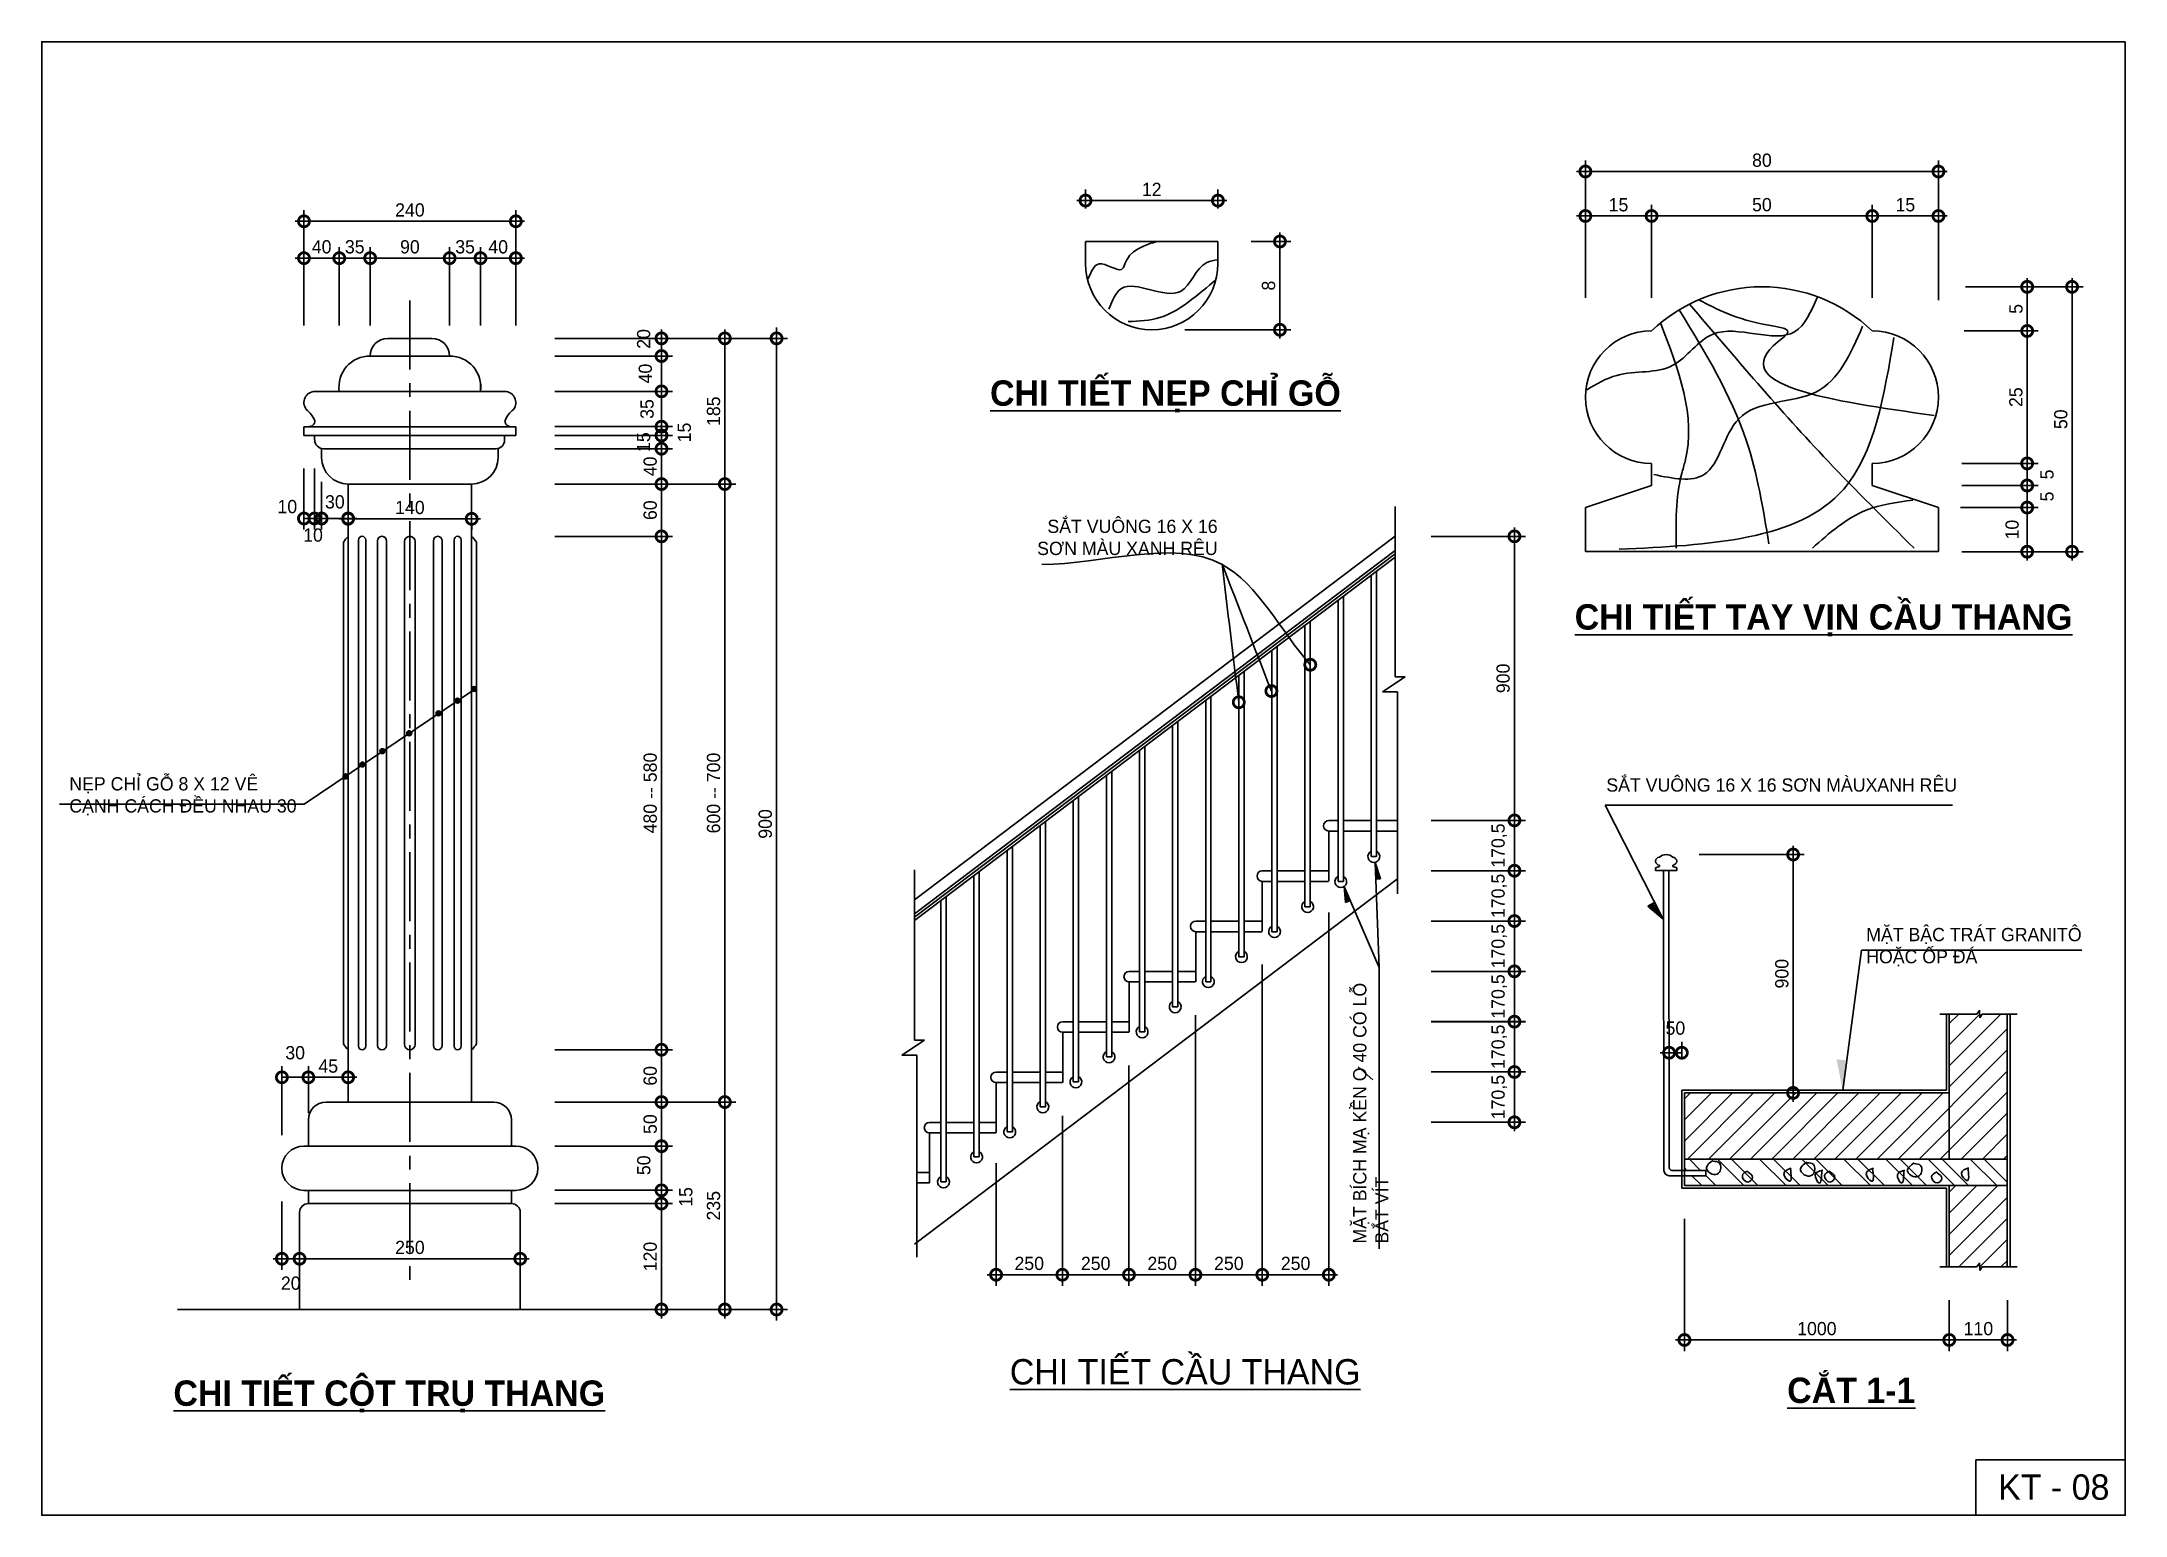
# Model space of a CAD drawing. Extents: x 185281 to 204165, y -91280 to -77926.
import ezdxf

# ---------------------------------------------------------------- set-up
doc = ezdxf.new("R2010")
doc.units = 0
doc.header["$LTSCALE"] = 10000
doc.header["$MEASUREMENT"] = 0
doc.linetypes.add('CENTER', pattern=[2, 1.25, -0.25, 0.25, -0.25])
doc.layers.get('0').update_dxf_attribs({"linetype": 'CONTINUOUS'})
doc.layers.get('DEFPOINTS').update_dxf_attribs({"linetype": 'CONTINUOUS'})
doc.layers.add('THAY', color=5, linetype='CONTINUOUS')
doc.styles.add('120', font='VHAVAN.ttf', dxfattribs={"height": 120})
doc.styles.get("Standard").update_dxf_attribs({"font": 'VHAVAN.ttf'})
doc.dimstyles.new('K1', dxfattribs={"dimtxt": 150, "dimasz": 200, "dimexe": 100, "dimexo": 300, "dimgap": 40, "dimtad": 1, "dimdec": 0, "dimzin": 0, "dimdsep": 46, "dimtxsty": '120', "dimblk1": 'DOTSMALL', "dimblk2": 'DOTSMALL', "dimsah": 1, "dimcen": 0.09, "dimdle": 80, "dimclrd": 114, "dimclre": 114, "dimclrt": 113, "dimadec": 0, "dimazin": 0, "dimtfac": 1, "dimtdec": 0, "dimtofl": 0, "dimtmove": 2, "dimatfit": 3, "dimldrblk": 'DOTSMALL', "dimfxl": 0, "dimtolj": 1, "dimtzin": 0, "dimarcsym": 0})

msp = doc.modelspace()

# ---------------------------------------------------------------- texts
at = {"layer": 'THAY', "color": 1, "char_height": 230, "attachment_point": 2}
for s, insert in [('\\f.VnAvantH|b1|i0|c0|p34;\\Lchi tiÕt nÑp chØ gç\\l ', (195464.9, -80995.6)), ('\\f.VnAvantH|b1|i0|c0|p34;\\Lchi tiÕt tay vÞn cÇu thang', (201429.6, -83024.2)), ('\\f.VnAvantH|b1|i0|c0|p34;\\Lchi tiÕt cét trô thang', (188430.9, -90057.9)), ('\\f.VnAvantH|b1|i0|c0|p34;\\Lc¾t 1-1', (201680.9, -90032.4))]:
    msp.add_mtext(s, dxfattribs=dict(at, insert=insert))
at = {"layer": 'THAY', "color": 113, "insert": (195938.3, -82419), "char_height": 120, "attachment_point": 6, "style": '120'}
msp.add_mtext('\\A1;s¾t vu«ng 16 x 16 \\Ps¬n mµu xanh rªu  ', dxfattribs=at)
at = {"layer": 'THAY', "color": 113, "char_height": 120, "width": 2621, "attachment_point": 1}
for s, insert in [('nÑp chØ gç 8 x 12 vª \\Pc¹nh c¸ch ®Òu nhau 30', (185531.1, -84591.5)), ('mÆt bËc tr¸t granit« \\PhoÆc èp ®¸', (201816.3, -85957.4))]:
    msp.add_mtext(s, dxfattribs=dict(at, insert=insert))
at = {"layer": 'THAY', "color": 113}
for s, insert, char_height, attachment_point in [('s¾t vu«ng 16 x 16 s¬n mµuxanh rªu    ', (199461.1, -84602), 120, 1), ('\\f.VnBlackH|b0|i0|c0|p34;\\Lchi tiÕt cÇu thang', (195643.9, -89864.5), 230, 2)]:
    msp.add_mtext(s, dxfattribs=dict(at, insert=insert, char_height=char_height, attachment_point=attachment_point))
at = {"layer": 'THAY', "color": 113, "insert": (197166.6, -88817.6), "char_height": 120, "width": 2621, "attachment_point": 1, "rotation": 90}
msp.add_mtext('mÆt bÝch m¹ kÒn o 40 cã lç b¾t vÝt     ', dxfattribs=at)
at = {"layer": 'THAY', "color": 1, "insert": (203012.4, -90908.8), "char_height": 230, "width": 14859, "attachment_point": 1}
msp.add_mtext('kt - 08', dxfattribs=at)

# ---------------------------------------------------------------- blocks, each defined once
blk = doc.blocks.new('_DOTSMALL')
at = {"color": 0, "linetype": 'ByBlock', "ltscale": 10, "const_width": 0.5}
blk.add_lwpolyline([(-0.0625, 0, 1), (0.0625, 0, 1)], format="xyb", close=True, dxfattribs=at)
blk = doc.blocks.new('*D54')
at = {"color": 114, "linetype": 'ByBlock'}
for p, q in [((198628, -84903), (198628, -85519)), ((197873, -84983), (198728, -84983)), ((197873, -85439), (198728, -85439))]:
    blk.add_line(p, q, dxfattribs=at)
at = {"layer": 'DEFPOINTS', "color": 0, "linetype": 'ByBlock'}
for p in [(197573, -84983), (197573, -85439), (198628, -85439)]:
    blk.add_point(p, dxfattribs=at)
at = {"color": 114, "linetype": 'ByBlock', "xscale": 200, "yscale": 200, "zscale": 200}
for p, rotation in [((198628, -84983), 90), ((198628, -85439), 270)]:
    blk.add_blockref('_DOTSMALL', p, dxfattribs=dict(at, rotation=rotation))
at = {"color": 113, "linetype": 'ByBlock', "insert": (198491, -85211), "char_height": 120, "attachment_point": 5, "rotation": 90, "style": '120'}
blk.add_mtext('\\A1;170,5', dxfattribs=at)
blk = doc.blocks.new('*D3')
at = {"color": 114, "linetype": 'ByBlock'}
for p, q in [((198628, -82329), (198628, -85063)), ((197873, -82409), (198728, -82409)), ((197873, -84983), (198728, -84983))]:
    blk.add_line(p, q, dxfattribs=at)
at = {"layer": 'DEFPOINTS', "color": 0, "linetype": 'ByBlock'}
for p in [(197573, -82409), (197573, -84983), (198628, -84983)]:
    blk.add_point(p, dxfattribs=at)
at = {"color": 114, "linetype": 'ByBlock', "xscale": 200, "yscale": 200, "zscale": 200}
for p, rotation in [((198628, -82409), 90), ((198628, -84983), 270)]:
    blk.add_blockref('_DOTSMALL', p, dxfattribs=dict(at, rotation=rotation))
at = {"color": 113, "linetype": 'ByBlock', "insert": (198526, -83696), "char_height": 120, "attachment_point": 5, "rotation": 90, "style": '120'}
blk.add_mtext('\\A1;900', dxfattribs=at)
blk = doc.blocks.new('*D53')
at = {"color": 114, "linetype": 'ByBlock'}
for p, q in [((194531, -87659), (194531, -89200)), ((193931, -88089), (193931, -89200)), ((193851, -89100), (194611, -89100))]:
    blk.add_line(p, q, dxfattribs=at)
at = {"layer": 'DEFPOINTS', "color": 0, "linetype": 'ByBlock'}
for p in [(194531, -87359), (193931, -87789), (194531, -89100)]:
    blk.add_point(p, dxfattribs=at)
at = {"color": 114, "linetype": 'ByBlock', "xscale": 200, "yscale": 200, "zscale": 200, "rotation": 180}
blk.add_blockref('_DOTSMALL', (193931, -89100), dxfattribs=at)
at = {"color": 114, "linetype": 'ByBlock', "xscale": 200, "yscale": 200, "zscale": 200}
blk.add_blockref('_DOTSMALL', (194531, -89100), dxfattribs=at)
at = {"color": 113, "linetype": 'ByBlock', "insert": (194231, -88998), "char_height": 120, "attachment_point": 5, "style": '120'}
blk.add_mtext('\\A1;250', dxfattribs=at)
blk = doc.blocks.new('*D52')
at = {"color": 114, "linetype": 'ByBlock'}
for p, q in [((195135, -87203), (195135, -89200)), ((194451, -89100), (195215, -89100))]:
    blk.add_line(p, q, dxfattribs=at)
at = {"layer": 'DEFPOINTS', "color": 0, "linetype": 'ByBlock'}
for p in [(195135, -86903), (194531, -87359), (195135, -89100)]:
    blk.add_point(p, dxfattribs=at)
at = {"color": 114, "linetype": 'ByBlock', "xscale": 200, "yscale": 200, "zscale": 200, "rotation": 180}
blk.add_blockref('_DOTSMALL', (194531, -89100), dxfattribs=at)
at = {"color": 114, "linetype": 'ByBlock', "xscale": 200, "yscale": 200, "zscale": 200}
blk.add_blockref('_DOTSMALL', (195135, -89100), dxfattribs=at)
at = {"color": 113, "linetype": 'ByBlock', "insert": (194833, -88998), "char_height": 120, "attachment_point": 5, "style": '120'}
blk.add_mtext('\\A1;250', dxfattribs=at)
blk = doc.blocks.new('*D51')
at = {"color": 114, "linetype": 'ByBlock'}
for p, q in [((195737, -86747), (195737, -89200)), ((195055, -89100), (195817, -89100))]:
    blk.add_line(p, q, dxfattribs=at)
at = {"layer": 'DEFPOINTS', "color": 0, "linetype": 'ByBlock'}
for p in [(195737, -86447), (195135, -86903), (195737, -89100)]:
    blk.add_point(p, dxfattribs=at)
at = {"color": 114, "linetype": 'ByBlock', "xscale": 200, "yscale": 200, "zscale": 200, "rotation": 180}
blk.add_blockref('_DOTSMALL', (195135, -89100), dxfattribs=at)
at = {"color": 114, "linetype": 'ByBlock', "xscale": 200, "yscale": 200, "zscale": 200}
blk.add_blockref('_DOTSMALL', (195737, -89100), dxfattribs=at)
at = {"color": 113, "linetype": 'ByBlock', "insert": (195436, -88998), "char_height": 120, "attachment_point": 5, "style": '120'}
blk.add_mtext('\\A1;250', dxfattribs=at)
blk = doc.blocks.new('*D50')
at = {"color": 114, "linetype": 'ByBlock'}
for p, q in [((196343, -86289), (196343, -89200)), ((195657, -89100), (196423, -89100))]:
    blk.add_line(p, q, dxfattribs=at)
at = {"layer": 'DEFPOINTS', "color": 0, "linetype": 'ByBlock'}
for p in [(196343, -85989), (195737, -86447), (196343, -89100)]:
    blk.add_point(p, dxfattribs=at)
at = {"color": 114, "linetype": 'ByBlock', "xscale": 200, "yscale": 200, "zscale": 200, "rotation": 180}
blk.add_blockref('_DOTSMALL', (195737, -89100), dxfattribs=at)
at = {"color": 114, "linetype": 'ByBlock', "xscale": 200, "yscale": 200, "zscale": 200}
blk.add_blockref('_DOTSMALL', (196343, -89100), dxfattribs=at)
at = {"color": 113, "linetype": 'ByBlock', "insert": (196040, -88998), "char_height": 120, "attachment_point": 5, "style": '120'}
blk.add_mtext('\\A1;250', dxfattribs=at)
blk = doc.blocks.new('*D49')
at = {"color": 114, "linetype": 'ByBlock'}
for p, q in [((196946, -85816), (196946, -89200)), ((196263, -89100), (197026, -89100))]:
    blk.add_line(p, q, dxfattribs=at)
at = {"layer": 'DEFPOINTS', "color": 0, "linetype": 'ByBlock'}
for p in [(196946, -85516), (196343, -85989), (196946, -89100)]:
    blk.add_point(p, dxfattribs=at)
at = {"color": 114, "linetype": 'ByBlock', "xscale": 200, "yscale": 200, "zscale": 200, "rotation": 180}
blk.add_blockref('_DOTSMALL', (196343, -89100), dxfattribs=at)
at = {"color": 114, "linetype": 'ByBlock', "xscale": 200, "yscale": 200, "zscale": 200}
blk.add_blockref('_DOTSMALL', (196946, -89100), dxfattribs=at)
at = {"color": 113, "linetype": 'ByBlock', "insert": (196645, -88998), "char_height": 120, "attachment_point": 5, "style": '120'}
blk.add_mtext('\\A1;250', dxfattribs=at)
blk = doc.blocks.new('*D5')
at = {"color": 114, "linetype": 'ByBlock'}
for p, q in [((189931, -80615), (192041, -80615)), ((191941, -89515), (191941, -80515)), ((189931, -89415), (192041, -89415))]:
    blk.add_line(p, q, dxfattribs=at)
at = {"layer": 'DEFPOINTS', "color": 0, "linetype": 'ByBlock'}
for p in [(189631, -80615), (191941, -80615), (189631, -89415)]:
    blk.add_point(p, dxfattribs=at)
at = {"color": 114, "linetype": 'ByBlock', "xscale": 200, "yscale": 200, "zscale": 200}
for p, rotation in [((191941, -80615), 90), ((191941, -89415), 270)]:
    blk.add_blockref('_DOTSMALL', p, dxfattribs=dict(at, rotation=rotation))
at = {"color": 113, "linetype": 'ByBlock', "insert": (191839, -85015), "char_height": 120, "attachment_point": 5, "rotation": 90, "style": '120'}
blk.add_mtext('\\A1;900', dxfattribs=at)
blk = doc.blocks.new('*D9')
at = {"color": 114, "linetype": 'ByBlock'}
for p, q in [((191472, -87455), (191472, -89495)), ((189931, -89415), (191572, -89415))]:
    blk.add_line(p, q, dxfattribs=at)
at = {"layer": 'DEFPOINTS', "color": 0, "linetype": 'ByBlock'}
for p in [(189631, -87535), (189631, -89415), (191472, -89415)]:
    blk.add_point(p, dxfattribs=at)
at = {"color": 114, "linetype": 'ByBlock', "xscale": 200, "yscale": 200, "zscale": 200}
for p, rotation in [((191472, -87535), 90), ((191472, -89415), 270)]:
    blk.add_blockref('_DOTSMALL', p, dxfattribs=dict(at, rotation=rotation))
at = {"color": 113, "linetype": 'ByBlock', "insert": (191370, -88475), "char_height": 120, "attachment_point": 5, "rotation": 90, "style": '120'}
blk.add_mtext('\\A1;235', dxfattribs=at)
blk = doc.blocks.new('*D10')
at = {"color": 114, "linetype": 'ByBlock'}
for p, q in [((190898, -88375), (190898, -89495)), ((189931, -89415), (190998, -89415))]:
    blk.add_line(p, q, dxfattribs=at)
at = {"layer": 'DEFPOINTS', "color": 0, "linetype": 'ByBlock'}
for p in [(189631, -88455), (189631, -89415), (190898, -89415)]:
    blk.add_point(p, dxfattribs=at)
at = {"color": 114, "linetype": 'ByBlock', "xscale": 200, "yscale": 200, "zscale": 200}
for p, rotation in [((190898, -88455), 90), ((190898, -89415), 270)]:
    blk.add_blockref('_DOTSMALL', p, dxfattribs=dict(at, rotation=rotation))
at = {"color": 113, "linetype": 'ByBlock', "insert": (190796, -88935), "char_height": 120, "attachment_point": 5, "rotation": 90, "style": '120'}
blk.add_mtext('\\A1;120', dxfattribs=at)
blk = doc.blocks.new('*D11')
at = {"color": 114, "linetype": 'ByBlock'}
for p, q in [((190898, -88255), (190898, -88455)), ((189931, -88455), (190998, -88455))]:
    blk.add_line(p, q, dxfattribs=at)
at = {"layer": 'DEFPOINTS', "color": 0, "linetype": 'ByBlock'}
for p in [(189631, -88335), (189631, -88455), (190898, -88455)]:
    blk.add_point(p, dxfattribs=at)
at = {"color": 114, "linetype": 'ByBlock', "xscale": 200, "yscale": 200, "zscale": 200}
for p, rotation in [((190898, -88335), 90), ((190898, -88455), 270)]:
    blk.add_blockref('_DOTSMALL', p, dxfattribs=dict(at, rotation=rotation))
at = {"color": 113, "linetype": 'ByBlock', "insert": (191119, -88395), "char_height": 120, "attachment_point": 5, "rotation": 90, "style": '120'}
blk.add_mtext('\\A1;15', dxfattribs=at)
blk = doc.blocks.new('*D28')
at = {"color": 114, "linetype": 'ByBlock'}
for p, q in [((187458, -88435), (187458, -89055)), ((187618, -88835), (187618, -89055)), ((187378, -88955), (187618, -88955))]:
    blk.add_line(p, q, dxfattribs=at)
at = {"layer": 'DEFPOINTS', "color": 0, "linetype": 'ByBlock'}
for p in [(187458, -88135), (187618, -88535), (187618, -88955)]:
    blk.add_point(p, dxfattribs=at)
at = {"color": 114, "linetype": 'ByBlock', "xscale": 200, "yscale": 200, "zscale": 200, "rotation": 180}
blk.add_blockref('_DOTSMALL', (187458, -88955), dxfattribs=at)
at = {"color": 114, "linetype": 'ByBlock', "xscale": 200, "yscale": 200, "zscale": 200}
blk.add_blockref('_DOTSMALL', (187618, -88955), dxfattribs=at)
at = {"color": 113, "linetype": 'ByBlock', "insert": (187538, -89177), "char_height": 120, "attachment_point": 5, "style": '120'}
blk.add_mtext('\\A1;20', dxfattribs=at)
blk = doc.blocks.new('*D29')
at = {"color": 114, "linetype": 'ByBlock'}
for p, q in [((189618, -88835), (189618, -89055)), ((187538, -88955), (189698, -88955))]:
    blk.add_line(p, q, dxfattribs=at)
at = {"layer": 'DEFPOINTS', "color": 0, "linetype": 'ByBlock'}
for p in [(187618, -88535), (189618, -88535), (189618, -88955)]:
    blk.add_point(p, dxfattribs=at)
at = {"color": 114, "linetype": 'ByBlock', "xscale": 200, "yscale": 200, "zscale": 200, "rotation": 180}
blk.add_blockref('_DOTSMALL', (187618, -88955), dxfattribs=at)
at = {"color": 114, "linetype": 'ByBlock', "xscale": 200, "yscale": 200, "zscale": 200}
blk.add_blockref('_DOTSMALL', (189618, -88955), dxfattribs=at)
at = {"color": 113, "linetype": 'ByBlock', "insert": (188618, -88853), "char_height": 120, "attachment_point": 5, "style": '120'}
blk.add_mtext('\\A1;250', dxfattribs=at)
blk = doc.blocks.new('*D12')
at = {"color": 114, "linetype": 'ByBlock'}
for p, q in [((189931, -80615), (191572, -80615)), ((191472, -80535), (191472, -82015)), ((189931, -81935), (191572, -81935))]:
    blk.add_line(p, q, dxfattribs=at)
at = {"layer": 'DEFPOINTS', "color": 0, "linetype": 'ByBlock'}
for p in [(189631, -80615), (189631, -81935), (191472, -81935)]:
    blk.add_point(p, dxfattribs=at)
at = {"color": 114, "linetype": 'ByBlock', "xscale": 200, "yscale": 200, "zscale": 200}
for p, rotation in [((191472, -80615), 90), ((191472, -81935), 270)]:
    blk.add_blockref('_DOTSMALL', p, dxfattribs=dict(at, rotation=rotation))
at = {"color": 113, "linetype": 'ByBlock', "insert": (191370, -81275), "char_height": 120, "attachment_point": 5, "rotation": 90, "style": '120'}
blk.add_mtext('\\A1;185', dxfattribs=at)
blk = doc.blocks.new('*D13')
at = {"color": 114, "linetype": 'ByBlock'}
for p, q in [((190898, -81015), (190898, -81495)), ((189931, -81415), (190998, -81415))]:
    blk.add_line(p, q, dxfattribs=at)
at = {"layer": 'DEFPOINTS', "color": 0, "linetype": 'ByBlock'}
for p in [(189631, -81095), (189631, -81415), (190898, -81415)]:
    blk.add_point(p, dxfattribs=at)
at = {"color": 114, "linetype": 'ByBlock', "xscale": 200, "yscale": 200, "zscale": 200}
for p, rotation in [((190898, -81095), 90), ((190898, -81415), 270)]:
    blk.add_blockref('_DOTSMALL', p, dxfattribs=dict(at, rotation=rotation))
at = {"color": 113, "linetype": 'ByBlock', "insert": (190768, -81255), "char_height": 120, "attachment_point": 5, "rotation": 90, "style": '120'}
blk.add_mtext('\\A1;35', dxfattribs=at)
blk = doc.blocks.new('*D14')
at = {"color": 114, "linetype": 'ByBlock'}
for p, q in [((190898, -87455), (190898, -88015)), ((189931, -87935), (190998, -87935))]:
    blk.add_line(p, q, dxfattribs=at)
at = {"layer": 'DEFPOINTS', "color": 0, "linetype": 'ByBlock'}
for p in [(189631, -87535), (189631, -87935), (190898, -87935)]:
    blk.add_point(p, dxfattribs=at)
at = {"color": 114, "linetype": 'ByBlock', "xscale": 200, "yscale": 200, "zscale": 200}
for p, rotation in [((190898, -87535), 90), ((190898, -87935), 270)]:
    blk.add_blockref('_DOTSMALL', p, dxfattribs=dict(at, rotation=rotation))
at = {"color": 113, "linetype": 'ByBlock', "insert": (190796, -87735), "char_height": 120, "attachment_point": 5, "rotation": 90, "style": '120'}
blk.add_mtext('\\A1;50', dxfattribs=at)
blk = doc.blocks.new('*D15')
at = {"color": 114, "linetype": 'ByBlock'}
for p, q in [((190898, -87855), (190898, -88415)), ((189931, -88335), (190998, -88335))]:
    blk.add_line(p, q, dxfattribs=at)
at = {"layer": 'DEFPOINTS', "color": 0, "linetype": 'ByBlock'}
for p in [(189631, -87935), (189631, -88335), (190898, -88335)]:
    blk.add_point(p, dxfattribs=at)
at = {"color": 114, "linetype": 'ByBlock', "xscale": 200, "yscale": 200, "zscale": 200}
for p, rotation in [((190898, -87935), 90), ((190898, -88335), 270)]:
    blk.add_blockref('_DOTSMALL', p, dxfattribs=dict(at, rotation=rotation))
at = {"color": 113, "linetype": 'ByBlock', "insert": (190738, -88108), "char_height": 120, "attachment_point": 5, "rotation": 90, "style": '120'}
blk.add_mtext('\\A1;50', dxfattribs=at)
blk = doc.blocks.new('*D16')
at = {"color": 114, "linetype": 'ByBlock'}
for p, q in [((190898, -86981), (190898, -87615)), ((189931, -87535), (190998, -87535))]:
    blk.add_line(p, q, dxfattribs=at)
at = {"layer": 'DEFPOINTS', "color": 0, "linetype": 'ByBlock'}
for p in [(189631, -87061), (189631, -87535), (190898, -87535)]:
    blk.add_point(p, dxfattribs=at)
at = {"color": 114, "linetype": 'ByBlock', "xscale": 200, "yscale": 200, "zscale": 200}
for p, rotation in [((190898, -87061), 90), ((190898, -87535), 270)]:
    blk.add_blockref('_DOTSMALL', p, dxfattribs=dict(at, rotation=rotation))
at = {"color": 113, "linetype": 'ByBlock', "insert": (190796, -87298), "char_height": 120, "attachment_point": 5, "rotation": 90, "style": '120'}
blk.add_mtext('\\A1;60', dxfattribs=at)
blk = doc.blocks.new('*D17')
at = {"color": 114, "linetype": 'ByBlock'}
for p, q in [((191472, -81855), (191472, -87615)), ((189931, -87535), (191572, -87535))]:
    blk.add_line(p, q, dxfattribs=at)
at = {"layer": 'DEFPOINTS', "color": 0, "linetype": 'ByBlock'}
for p in [(189631, -81935), (189631, -87535), (191472, -87535)]:
    blk.add_point(p, dxfattribs=at)
at = {"color": 114, "linetype": 'ByBlock', "xscale": 200, "yscale": 200, "zscale": 200}
for p, rotation in [((191472, -81935), 90), ((191472, -87535), 270)]:
    blk.add_blockref('_DOTSMALL', p, dxfattribs=dict(at, rotation=rotation))
at = {"color": 113, "linetype": 'ByBlock', "insert": (191370, -84735), "char_height": 120, "attachment_point": 5, "rotation": 90, "style": '120'}
blk.add_mtext('\\A1;600 -- 700', dxfattribs=at)
blk = doc.blocks.new('*D18')
at = {"color": 114, "linetype": 'ByBlock'}
for p, q in [((190898, -82329), (190898, -87141)), ((189931, -87061), (190998, -87061))]:
    blk.add_line(p, q, dxfattribs=at)
at = {"layer": 'DEFPOINTS', "color": 0, "linetype": 'ByBlock'}
for p in [(189631, -82409), (189631, -87061), (190898, -87061)]:
    blk.add_point(p, dxfattribs=at)
at = {"color": 114, "linetype": 'ByBlock', "xscale": 200, "yscale": 200, "zscale": 200}
for p, rotation in [((190898, -82409), 90), ((190898, -87061), 270)]:
    blk.add_blockref('_DOTSMALL', p, dxfattribs=dict(at, rotation=rotation))
at = {"color": 113, "linetype": 'ByBlock', "insert": (190796, -84735), "char_height": 120, "attachment_point": 5, "rotation": 90, "style": '120'}
blk.add_mtext('\\A1;480 -- 580', dxfattribs=at)
blk = doc.blocks.new('*D19')
at = {"color": 114, "linetype": 'ByBlock'}
for p, q in [((190898, -81855), (190898, -82489)), ((189931, -82409), (190998, -82409))]:
    blk.add_line(p, q, dxfattribs=at)
at = {"layer": 'DEFPOINTS', "color": 0, "linetype": 'ByBlock'}
for p in [(189631, -81935), (189631, -82409), (190898, -82409)]:
    blk.add_point(p, dxfattribs=at)
at = {"color": 114, "linetype": 'ByBlock', "xscale": 200, "yscale": 200, "zscale": 200}
for p, rotation in [((190898, -81935), 90), ((190898, -82409), 270)]:
    blk.add_blockref('_DOTSMALL', p, dxfattribs=dict(at, rotation=rotation))
at = {"color": 113, "linetype": 'ByBlock', "insert": (190796, -82172), "char_height": 120, "attachment_point": 5, "rotation": 90, "style": '120'}
blk.add_mtext('\\A1;60', dxfattribs=at)
blk = doc.blocks.new('*D20')
at = {"color": 114, "linetype": 'ByBlock'}
for p, q in [((190898, -81535), (190898, -82015)), ((189931, -81935), (190998, -81935))]:
    blk.add_line(p, q, dxfattribs=at)
at = {"layer": 'DEFPOINTS', "color": 0, "linetype": 'ByBlock'}
for p in [(189631, -81615), (189631, -81935), (190898, -81935)]:
    blk.add_point(p, dxfattribs=at)
at = {"color": 114, "linetype": 'ByBlock', "xscale": 200, "yscale": 200, "zscale": 200}
for p, rotation in [((190898, -81615), 90), ((190898, -81935), 270)]:
    blk.add_blockref('_DOTSMALL', p, dxfattribs=dict(at, rotation=rotation))
at = {"color": 113, "linetype": 'ByBlock', "insert": (190796, -81775), "char_height": 120, "attachment_point": 5, "rotation": 90, "style": '120'}
blk.add_mtext('\\A1;40', dxfattribs=at)
blk = doc.blocks.new('*D21')
at = {"color": 114, "linetype": 'ByBlock'}
for p, q in [((190898, -81415), (190898, -81695)), ((189931, -81615), (190998, -81615))]:
    blk.add_line(p, q, dxfattribs=at)
at = {"layer": 'DEFPOINTS', "color": 0, "linetype": 'ByBlock'}
for p in [(189631, -81495), (189631, -81615), (190898, -81615)]:
    blk.add_point(p, dxfattribs=at)
at = {"color": 114, "linetype": 'ByBlock', "xscale": 200, "yscale": 200, "zscale": 200}
for p, rotation in [((190898, -81495), 90), ((190898, -81615), 270)]:
    blk.add_blockref('_DOTSMALL', p, dxfattribs=dict(at, rotation=rotation))
at = {"color": 113, "linetype": 'ByBlock', "insert": (190736, -81555), "char_height": 120, "attachment_point": 5, "rotation": 90, "style": '120'}
blk.add_mtext('\\A1;15', dxfattribs=at)
blk = doc.blocks.new('*D7')
at = {"color": 114, "linetype": 'ByBlock'}
for p, q in [((190898, -81335), (190898, -81495)), ((189931, -81495), (190998, -81495))]:
    blk.add_line(p, q, dxfattribs=at)
at = {"layer": 'DEFPOINTS', "color": 0, "linetype": 'ByBlock'}
for p in [(189631, -81415), (189631, -81495), (190898, -81495)]:
    blk.add_point(p, dxfattribs=at)
at = {"color": 114, "linetype": 'ByBlock', "xscale": 200, "yscale": 200, "zscale": 200}
for p, rotation in [((190898, -81415), 90), ((190898, -81495), 270)]:
    blk.add_blockref('_DOTSMALL', p, dxfattribs=dict(at, rotation=rotation))
at = {"color": 113, "linetype": 'ByBlock', "insert": (191105, -81468), "char_height": 120, "attachment_point": 5, "rotation": 90, "style": '120'}
blk.add_mtext('\\A1;15', dxfattribs=at)
blk = doc.blocks.new('*D30')
at = {"color": 114, "linetype": 'ByBlock'}
for p, q in [((187698, -87635), (187698, -87211)), ((188058, -87235), (188058, -87211)), ((188138, -87311), (187618, -87311))]:
    blk.add_line(p, q, dxfattribs=at)
at = {"layer": 'DEFPOINTS', "color": 0, "linetype": 'ByBlock'}
for p in [(187698, -87311), (188058, -87535), (187698, -87935)]:
    blk.add_point(p, dxfattribs=at)
at = {"color": 114, "linetype": 'ByBlock', "xscale": 200, "yscale": 200, "zscale": 200, "rotation": 180}
blk.add_blockref('_DOTSMALL', (187698, -87311), dxfattribs=at)
at = {"color": 114, "linetype": 'ByBlock', "xscale": 200, "yscale": 200, "zscale": 200}
blk.add_blockref('_DOTSMALL', (188058, -87311), dxfattribs=at)
at = {"color": 113, "linetype": 'ByBlock', "insert": (187878, -87210), "char_height": 120, "attachment_point": 5, "style": '120'}
blk.add_mtext('\\A1;45', dxfattribs=at)
blk = doc.blocks.new('*D31')
at = {"color": 114, "linetype": 'ByBlock'}
for p, q in [((187458, -87835), (187458, -87211)), ((187778, -87311), (187458, -87311))]:
    blk.add_line(p, q, dxfattribs=at)
at = {"layer": 'DEFPOINTS', "color": 0, "linetype": 'ByBlock'}
for p in [(187458, -87311), (187698, -87935), (187458, -88135)]:
    blk.add_point(p, dxfattribs=at)
at = {"color": 114, "linetype": 'ByBlock', "xscale": 200, "yscale": 200, "zscale": 200, "rotation": 180}
blk.add_blockref('_DOTSMALL', (187458, -87311), dxfattribs=at)
at = {"color": 114, "linetype": 'ByBlock', "xscale": 200, "yscale": 200, "zscale": 200}
blk.add_blockref('_DOTSMALL', (187698, -87311), dxfattribs=at)
at = {"color": 113, "linetype": 'ByBlock', "insert": (187578, -87089), "char_height": 120, "attachment_point": 5, "style": '120'}
blk.add_mtext('\\A1;30', dxfattribs=at)
blk = doc.blocks.new('*D34')
at = {"color": 114, "linetype": 'ByBlock'}
for p, q in [((187658, -81795), (187658, -82347)), ((187833, -82247), (187658, -82247))]:
    blk.add_line(p, q, dxfattribs=at)
at = {"layer": 'DEFPOINTS', "color": 0, "linetype": 'ByBlock'}
for p in [(187658, -81495), (187753, -81495), (187658, -82247)]:
    blk.add_point(p, dxfattribs=at)
at = {"color": 114, "linetype": 'ByBlock', "xscale": 200, "yscale": 200, "zscale": 200, "rotation": 180}
blk.add_blockref('_DOTSMALL', (187658, -82247), dxfattribs=at)
at = {"color": 114, "linetype": 'ByBlock', "xscale": 200, "yscale": 200, "zscale": 200}
blk.add_blockref('_DOTSMALL', (187753, -82247), dxfattribs=at)
at = {"color": 113, "linetype": 'ByBlock', "insert": (187507, -82140), "char_height": 120, "attachment_point": 5, "style": '120'}
blk.add_mtext('\\A1;10', dxfattribs=at)
blk = doc.blocks.new('*D33')
at = {"color": 114, "linetype": 'ByBlock'}
for p, q in [((187753, -81795), (187753, -82347)), ((188138, -82247), (187673, -82247))]:
    blk.add_line(p, q, dxfattribs=at)
at = {"layer": 'DEFPOINTS', "color": 0, "linetype": 'ByBlock'}
for p in [(187753, -81495), (188058, -81935), (187753, -82247)]:
    blk.add_point(p, dxfattribs=at)
at = {"color": 114, "linetype": 'ByBlock', "xscale": 200, "yscale": 200, "zscale": 200, "rotation": 180}
blk.add_blockref('_DOTSMALL', (187753, -82247), dxfattribs=at)
at = {"color": 114, "linetype": 'ByBlock', "xscale": 200, "yscale": 200, "zscale": 200}
blk.add_blockref('_DOTSMALL', (188058, -82247), dxfattribs=at)
at = {"color": 113, "linetype": 'ByBlock', "insert": (187938, -82097), "char_height": 120, "attachment_point": 5, "style": '120'}
blk.add_mtext('\\A1;30', dxfattribs=at)
blk = doc.blocks.new('*D32')
at = {"color": 114, "linetype": 'ByBlock'}
for p, q in [((187818, -81915), (187818, -82347)), ((188138, -82247), (187818, -82247)), ((188058, -82235), (188058, -82347))]:
    blk.add_line(p, q, dxfattribs=at)
at = {"layer": 'DEFPOINTS', "color": 0, "linetype": 'ByBlock'}
for p in [(187818, -81615), (188058, -81935), (187818, -82247)]:
    blk.add_point(p, dxfattribs=at)
at = {"color": 114, "linetype": 'ByBlock', "xscale": 200, "yscale": 200, "zscale": 200, "rotation": 180}
blk.add_blockref('_DOTSMALL', (187818, -82247), dxfattribs=at)
at = {"color": 114, "linetype": 'ByBlock', "xscale": 200, "yscale": 200, "zscale": 200}
blk.add_blockref('_DOTSMALL', (188058, -82247), dxfattribs=at)
at = {"color": 113, "linetype": 'ByBlock', "insert": (187740, -82398), "char_height": 120, "attachment_point": 5, "style": '120'}
blk.add_mtext('\\A1;10', dxfattribs=at)
blk = doc.blocks.new('*D35')
at = {"color": 114, "linetype": 'ByBlock'}
for p, q in [((187978, -82250), (189258, -82250)), ((189178, -82308), (189178, -82350))]:
    blk.add_line(p, q, dxfattribs=at)
at = {"layer": 'DEFPOINTS', "color": 0, "linetype": 'ByBlock'}
for p in [(188058, -82008), (189178, -82008), (189178, -82250)]:
    blk.add_point(p, dxfattribs=at)
at = {"color": 114, "linetype": 'ByBlock', "xscale": 200, "yscale": 200, "zscale": 200, "rotation": 180}
blk.add_blockref('_DOTSMALL', (188058, -82250), dxfattribs=at)
at = {"color": 114, "linetype": 'ByBlock', "xscale": 200, "yscale": 200, "zscale": 200}
blk.add_blockref('_DOTSMALL', (189178, -82250), dxfattribs=at)
at = {"color": 113, "linetype": 'ByBlock', "insert": (188618, -82148), "char_height": 120, "attachment_point": 5, "style": '120'}
blk.add_mtext('\\A1;140', dxfattribs=at)
blk = doc.blocks.new('*D22')
at = {"color": 114, "linetype": 'ByBlock'}
for p, q in [((190898, -80695), (190898, -81175)), ((189931, -81095), (190998, -81095))]:
    blk.add_line(p, q, dxfattribs=at)
at = {"layer": 'DEFPOINTS', "color": 0, "linetype": 'ByBlock'}
for p in [(189631, -80775), (189631, -81095), (190898, -81095)]:
    blk.add_point(p, dxfattribs=at)
at = {"color": 114, "linetype": 'ByBlock', "xscale": 200, "yscale": 200, "zscale": 200}
for p, rotation in [((190898, -80775), 90), ((190898, -81095), 270)]:
    blk.add_blockref('_DOTSMALL', p, dxfattribs=dict(at, rotation=rotation))
at = {"color": 113, "linetype": 'ByBlock', "insert": (190752, -80934), "char_height": 120, "attachment_point": 5, "rotation": 90, "style": '120'}
blk.add_mtext('\\A1;40', dxfattribs=at)
blk = doc.blocks.new('*D8')
at = {"color": 114, "linetype": 'ByBlock'}
for p, q in [((189931, -80615), (190998, -80615)), ((190898, -80535), (190898, -80855)), ((189931, -80775), (190998, -80775))]:
    blk.add_line(p, q, dxfattribs=at)
at = {"layer": 'DEFPOINTS', "color": 0, "linetype": 'ByBlock'}
for p in [(189631, -80615), (189631, -80775), (190898, -80775)]:
    blk.add_point(p, dxfattribs=at)
at = {"color": 114, "linetype": 'ByBlock', "xscale": 200, "yscale": 200, "zscale": 200}
for p, rotation in [((190898, -80615), 90), ((190898, -80775), 270)]:
    blk.add_blockref('_DOTSMALL', p, dxfattribs=dict(at, rotation=rotation))
at = {"color": 113, "linetype": 'ByBlock', "insert": (190737, -80620), "char_height": 120, "attachment_point": 5, "rotation": 90, "style": '120'}
blk.add_mtext('\\A1;20', dxfattribs=at)
blk = doc.blocks.new('*D6')
at = {"color": 114, "linetype": 'ByBlock'}
for p, q in [((187658, -80498), (187658, -79454)), ((189578, -80498), (189578, -79454)), ((187578, -79554), (189658, -79554))]:
    blk.add_line(p, q, dxfattribs=at)
at = {"layer": 'DEFPOINTS', "color": 0, "linetype": 'ByBlock'}
for p in [(189578, -79554), (187658, -80798), (189578, -80798)]:
    blk.add_point(p, dxfattribs=at)
at = {"color": 114, "linetype": 'ByBlock', "xscale": 200, "yscale": 200, "zscale": 200, "rotation": 180}
blk.add_blockref('_DOTSMALL', (187658, -79554), dxfattribs=at)
at = {"color": 114, "linetype": 'ByBlock', "xscale": 200, "yscale": 200, "zscale": 200}
blk.add_blockref('_DOTSMALL', (189578, -79554), dxfattribs=at)
at = {"color": 113, "linetype": 'ByBlock', "insert": (188618, -79452), "char_height": 120, "attachment_point": 5, "style": '120'}
blk.add_mtext('\\A1;240', dxfattribs=at)
blk = doc.blocks.new('*D23')
at = {"color": 114, "linetype": 'ByBlock'}
for p, q in [((187658, -80498), (187658, -79788)), ((187978, -80498), (187978, -79788)), ((187578, -79888), (188058, -79888))]:
    blk.add_line(p, q, dxfattribs=at)
at = {"layer": 'DEFPOINTS', "color": 0, "linetype": 'ByBlock'}
for p in [(187978, -79888), (187658, -80798), (187978, -80798)]:
    blk.add_point(p, dxfattribs=at)
at = {"color": 114, "linetype": 'ByBlock', "xscale": 200, "yscale": 200, "zscale": 200, "rotation": 180}
blk.add_blockref('_DOTSMALL', (187658, -79888), dxfattribs=at)
at = {"color": 114, "linetype": 'ByBlock', "xscale": 200, "yscale": 200, "zscale": 200}
blk.add_blockref('_DOTSMALL', (187978, -79888), dxfattribs=at)
at = {"color": 113, "linetype": 'ByBlock', "insert": (187818, -79786), "char_height": 120, "attachment_point": 5, "style": '120'}
blk.add_mtext('\\A1;40', dxfattribs=at)
blk = doc.blocks.new('*D25')
at = {"color": 114, "linetype": 'ByBlock'}
for p, q in [((189258, -80498), (189258, -79788)), ((188898, -79888), (189338, -79888))]:
    blk.add_line(p, q, dxfattribs=at)
at = {"layer": 'DEFPOINTS', "color": 0, "linetype": 'ByBlock'}
for p in [(189258, -79888), (188978, -80798), (189258, -80798)]:
    blk.add_point(p, dxfattribs=at)
at = {"color": 114, "linetype": 'ByBlock', "xscale": 200, "yscale": 200, "zscale": 200, "rotation": 180}
blk.add_blockref('_DOTSMALL', (188978, -79888), dxfattribs=at)
at = {"color": 114, "linetype": 'ByBlock', "xscale": 200, "yscale": 200, "zscale": 200}
blk.add_blockref('_DOTSMALL', (189258, -79888), dxfattribs=at)
at = {"color": 113, "linetype": 'ByBlock', "insert": (189118, -79786), "char_height": 120, "attachment_point": 5, "style": '120'}
blk.add_mtext('\\A1;35', dxfattribs=at)
blk = doc.blocks.new('*D26')
at = {"color": 114, "linetype": 'ByBlock'}
for p, q in [((188258, -80498), (188258, -79788)), ((187898, -79888), (188338, -79888))]:
    blk.add_line(p, q, dxfattribs=at)
at = {"layer": 'DEFPOINTS', "color": 0, "linetype": 'ByBlock'}
for p in [(188258, -79888), (187978, -80798), (188258, -80798)]:
    blk.add_point(p, dxfattribs=at)
at = {"color": 114, "linetype": 'ByBlock', "xscale": 200, "yscale": 200, "zscale": 200, "rotation": 180}
blk.add_blockref('_DOTSMALL', (187978, -79888), dxfattribs=at)
at = {"color": 114, "linetype": 'ByBlock', "xscale": 200, "yscale": 200, "zscale": 200}
blk.add_blockref('_DOTSMALL', (188258, -79888), dxfattribs=at)
at = {"color": 113, "linetype": 'ByBlock', "insert": (188118, -79786), "char_height": 120, "attachment_point": 5, "style": '120'}
blk.add_mtext('\\A1;35', dxfattribs=at)
blk = doc.blocks.new('*D27')
at = {"color": 114, "linetype": 'ByBlock'}
for p, q in [((188978, -80498), (188978, -79788)), ((188178, -79888), (189058, -79888))]:
    blk.add_line(p, q, dxfattribs=at)
at = {"layer": 'DEFPOINTS', "color": 0, "linetype": 'ByBlock'}
for p in [(188978, -79888), (188258, -80798), (188978, -80798)]:
    blk.add_point(p, dxfattribs=at)
at = {"color": 114, "linetype": 'ByBlock', "xscale": 200, "yscale": 200, "zscale": 200, "rotation": 180}
blk.add_blockref('_DOTSMALL', (188258, -79888), dxfattribs=at)
at = {"color": 114, "linetype": 'ByBlock', "xscale": 200, "yscale": 200, "zscale": 200}
blk.add_blockref('_DOTSMALL', (188978, -79888), dxfattribs=at)
at = {"color": 113, "linetype": 'ByBlock', "insert": (188618, -79786), "char_height": 120, "attachment_point": 5, "style": '120'}
blk.add_mtext('\\A1;90', dxfattribs=at)
blk = doc.blocks.new('*D24')
at = {"color": 114, "linetype": 'ByBlock'}
for p, q in [((189578, -80498), (189578, -79788)), ((189178, -79888), (189658, -79888))]:
    blk.add_line(p, q, dxfattribs=at)
at = {"layer": 'DEFPOINTS', "color": 0, "linetype": 'ByBlock'}
for p in [(189578, -79888), (189258, -80798), (189578, -80798)]:
    blk.add_point(p, dxfattribs=at)
at = {"color": 114, "linetype": 'ByBlock', "xscale": 200, "yscale": 200, "zscale": 200, "rotation": 180}
blk.add_blockref('_DOTSMALL', (189258, -79888), dxfattribs=at)
at = {"color": 114, "linetype": 'ByBlock', "xscale": 200, "yscale": 200, "zscale": 200}
blk.add_blockref('_DOTSMALL', (189578, -79888), dxfattribs=at)
at = {"color": 113, "linetype": 'ByBlock', "insert": (189418, -79786), "char_height": 120, "attachment_point": 5, "style": '120'}
blk.add_mtext('\\A1;40', dxfattribs=at)
blk = doc.blocks.new('*D36')
at = {"color": 114, "linetype": 'ByBlock'}
for p, q in [((194741, -79437), (194741, -79266)), ((195941, -79437), (195941, -79266)), ((194661, -79366), (196021, -79366))]:
    blk.add_line(p, q, dxfattribs=at)
at = {"layer": 'DEFPOINTS', "color": 0, "linetype": 'ByBlock'}
for p in [(195941, -79366), (194741, -79737), (195941, -79737)]:
    blk.add_point(p, dxfattribs=at)
at = {"color": 114, "linetype": 'ByBlock', "xscale": 200, "yscale": 200, "zscale": 200, "rotation": 180}
blk.add_blockref('_DOTSMALL', (194741, -79366), dxfattribs=at)
at = {"color": 114, "linetype": 'ByBlock', "xscale": 200, "yscale": 200, "zscale": 200}
blk.add_blockref('_DOTSMALL', (195941, -79366), dxfattribs=at)
at = {"color": 113, "linetype": 'ByBlock', "insert": (195341, -79265), "char_height": 120, "attachment_point": 5, "style": '120'}
blk.add_mtext('\\A1;12', dxfattribs=at)
blk = doc.blocks.new('*D37')
at = {"color": 114, "linetype": 'ByBlock'}
for p, q in [((196503, -79657), (196503, -80617)), ((196241, -79737), (196603, -79737)), ((195641, -80537), (196603, -80537))]:
    blk.add_line(p, q, dxfattribs=at)
at = {"layer": 'DEFPOINTS', "color": 0, "linetype": 'ByBlock'}
for p in [(195941, -79737), (195341, -80537), (196503, -80537)]:
    blk.add_point(p, dxfattribs=at)
at = {"color": 114, "linetype": 'ByBlock', "xscale": 200, "yscale": 200, "zscale": 200}
for p, rotation in [((196503, -79737), 90), ((196503, -80537), 270)]:
    blk.add_blockref('_DOTSMALL', p, dxfattribs=dict(at, rotation=rotation))
at = {"color": 113, "linetype": 'ByBlock', "insert": (196400, -80137), "char_height": 120, "attachment_point": 5, "rotation": 90, "style": '120'}
blk.add_mtext('\\A1;8', dxfattribs=at)
blk = doc.blocks.new('*D1')
at = {"color": 114, "linetype": 'ByBlock'}
for p, q in [((200169, -88592), (200169, -89791)), ((202569, -89329), (202569, -89791)), ((200089, -89691), (202649, -89691))]:
    blk.add_line(p, q, dxfattribs=at)
at = {"layer": 'DEFPOINTS', "color": 0, "linetype": 'ByBlock'}
for p in [(200169, -88292), (202569, -89029), (202569, -89691)]:
    blk.add_point(p, dxfattribs=at)
at = {"color": 114, "linetype": 'ByBlock', "xscale": 200, "yscale": 200, "zscale": 200, "rotation": 180}
blk.add_blockref('_DOTSMALL', (200169, -89691), dxfattribs=at)
at = {"color": 114, "linetype": 'ByBlock', "xscale": 200, "yscale": 200, "zscale": 200}
blk.add_blockref('_DOTSMALL', (202569, -89691), dxfattribs=at)
at = {"color": 113, "linetype": 'ByBlock', "insert": (201369, -89589), "char_height": 120, "attachment_point": 5, "style": '120'}
blk.add_mtext('\\A1;1000', dxfattribs=at)
blk = doc.blocks.new('*D4')
at = {"color": 114, "linetype": 'ByBlock'}
for p, q in [((203097, -89329), (203097, -89791)), ((202489, -89691), (203177, -89691))]:
    blk.add_line(p, q, dxfattribs=at)
at = {"layer": 'DEFPOINTS', "color": 0, "linetype": 'ByBlock'}
for p in [(202569, -89029), (203097, -89029), (203097, -89691)]:
    blk.add_point(p, dxfattribs=at)
at = {"color": 114, "linetype": 'ByBlock', "xscale": 200, "yscale": 200, "zscale": 200, "rotation": 180}
blk.add_blockref('_DOTSMALL', (202569, -89691), dxfattribs=at)
at = {"color": 114, "linetype": 'ByBlock', "xscale": 200, "yscale": 200, "zscale": 200}
blk.add_blockref('_DOTSMALL', (203097, -89691), dxfattribs=at)
at = {"color": 113, "linetype": 'ByBlock', "insert": (202833, -89589), "char_height": 120, "attachment_point": 5, "style": '120'}
blk.add_mtext('\\A1;110', dxfattribs=at)
blk = doc.blocks.new('*D39')
at = {"color": 114, "linetype": 'ByBlock'}
for p, q in [((203275, -80468), (203275, -81828)), ((202683, -81748), (203375, -81748))]:
    blk.add_line(p, q, dxfattribs=at)
at = {"layer": 'DEFPOINTS', "color": 0, "linetype": 'ByBlock'}
for p in [(201871, -80548), (202383, -81748), (203275, -81748)]:
    blk.add_point(p, dxfattribs=at)
at = {"color": 114, "linetype": 'ByBlock', "xscale": 200, "yscale": 200, "zscale": 200}
for p, rotation in [((203275, -80548), 90), ((203275, -81748), 270)]:
    blk.add_blockref('_DOTSMALL', p, dxfattribs=dict(at, rotation=rotation))
at = {"color": 113, "linetype": 'ByBlock', "insert": (203173, -81148), "char_height": 120, "attachment_point": 5, "rotation": 90, "style": '120'}
blk.add_mtext('\\A1;25', dxfattribs=at)
blk = doc.blocks.new('*D38')
at = {"color": 114, "linetype": 'ByBlock'}
for p, q in [((202717, -80148), (203782, -80148)), ((203682, -80068), (203682, -82628)), ((202683, -82548), (203782, -82548))]:
    blk.add_line(p, q, dxfattribs=at)
at = {"layer": 'DEFPOINTS', "color": 0, "linetype": 'ByBlock'}
for p in [(202417, -80148), (202383, -82548), (203682, -82548)]:
    blk.add_point(p, dxfattribs=at)
at = {"color": 114, "linetype": 'ByBlock', "xscale": 200, "yscale": 200, "zscale": 200}
for p, rotation in [((203682, -80148), 90), ((203682, -82548), 270)]:
    blk.add_blockref('_DOTSMALL', p, dxfattribs=dict(at, rotation=rotation))
at = {"color": 113, "linetype": 'ByBlock', "insert": (203580, -81348), "char_height": 120, "attachment_point": 5, "rotation": 90, "style": '120'}
blk.add_mtext('\\A1;50', dxfattribs=at)
blk = doc.blocks.new('*D2')
at = {"color": 114, "linetype": 'ByBlock'}
for p, q in [((200303, -85292), (201254, -85292)), ((201154, -87532), (201154, -85212)), ((200984, -87452), (201254, -87452))]:
    blk.add_line(p, q, dxfattribs=at)
at = {"layer": 'DEFPOINTS', "color": 0, "linetype": 'ByBlock'}
for p in [(200003, -85292), (201154, -85292), (200684, -87452)]:
    blk.add_point(p, dxfattribs=at)
at = {"color": 114, "linetype": 'ByBlock', "xscale": 200, "yscale": 200, "zscale": 200}
for p, rotation in [((201154, -85292), 90), ((201154, -87452), 270)]:
    blk.add_blockref('_DOTSMALL', p, dxfattribs=dict(at, rotation=rotation))
at = {"color": 113, "linetype": 'ByBlock', "insert": (201052, -86372), "char_height": 120, "attachment_point": 5, "rotation": 90, "style": '120'}
blk.add_mtext('\\A1;900', dxfattribs=at)
blk = doc.blocks.new('*D40')
at = {"color": 114, "linetype": 'ByBlock'}
for p, q in [((200030, -86898), (200030, -86988)), ((200145, -87128), (200145, -86988)), ((199950, -87088), (200145, -87088))]:
    blk.add_line(p, q, dxfattribs=at)
at = {"layer": 'DEFPOINTS', "color": 0, "linetype": 'ByBlock'}
for p in [(200030, -87198), (200145, -87088), (200145, -87428)]:
    blk.add_point(p, dxfattribs=at)
at = {"color": 114, "linetype": 'ByBlock', "xscale": 200, "yscale": 200, "zscale": 200, "rotation": 180}
blk.add_blockref('_DOTSMALL', (200030, -87088), dxfattribs=at)
at = {"color": 114, "linetype": 'ByBlock', "xscale": 200, "yscale": 200, "zscale": 200}
blk.add_blockref('_DOTSMALL', (200145, -87088), dxfattribs=at)
at = {"color": 113, "linetype": 'ByBlock', "insert": (200087, -86866), "char_height": 120, "attachment_point": 5, "style": '120'}
blk.add_mtext('\\A1;50', dxfattribs=at)
blk = doc.blocks.new('*D43')
at = {"color": 114, "linetype": 'ByBlock'}
for p, q in [((203275, -82068), (203275, -82628)), ((202771, -82548), (203375, -82548))]:
    blk.add_line(p, q, dxfattribs=at)
at = {"layer": 'DEFPOINTS', "color": 0, "linetype": 'ByBlock'}
for p in [(202471, -82148), (202471, -82548), (203275, -82548)]:
    blk.add_point(p, dxfattribs=at)
at = {"color": 114, "linetype": 'ByBlock', "xscale": 200, "yscale": 200, "zscale": 200}
for p, rotation in [((203275, -82148), 90), ((203275, -82548), 270)]:
    blk.add_blockref('_DOTSMALL', p, dxfattribs=dict(at, rotation=rotation))
at = {"color": 113, "linetype": 'ByBlock', "insert": (203139, -82348), "char_height": 120, "attachment_point": 5, "rotation": 90, "style": '120'}
blk.add_mtext('\\A1;10', dxfattribs=at)
blk = doc.blocks.new('*D42')
at = {"color": 114, "linetype": 'ByBlock'}
for p, q in [((203275, -81868), (203275, -82228)), ((202671, -82148), (203375, -82148))]:
    blk.add_line(p, q, dxfattribs=at)
at = {"layer": 'DEFPOINTS', "color": 0, "linetype": 'ByBlock'}
for p in [(201871, -81948), (202371, -82148), (203275, -82148)]:
    blk.add_point(p, dxfattribs=at)
at = {"color": 114, "linetype": 'ByBlock', "xscale": 200, "yscale": 200, "zscale": 200}
for p, rotation in [((203275, -81948), 90), ((203275, -82148), 270)]:
    blk.add_blockref('_DOTSMALL', p, dxfattribs=dict(at, rotation=rotation))
at = {"color": 113, "linetype": 'ByBlock', "insert": (203455, -82048), "char_height": 120, "attachment_point": 5, "rotation": 90, "style": '120'}
blk.add_mtext('\\A1;5', dxfattribs=at)
blk = doc.blocks.new('*D41')
at = {"color": 114, "linetype": 'ByBlock'}
for p, q in [((203275, -81668), (203275, -82028)), ((202683, -81948), (203375, -81948))]:
    blk.add_line(p, q, dxfattribs=at)
at = {"layer": 'DEFPOINTS', "color": 0, "linetype": 'ByBlock'}
for p in [(202383, -81748), (202383, -81948), (203275, -81948)]:
    blk.add_point(p, dxfattribs=at)
at = {"color": 114, "linetype": 'ByBlock', "xscale": 200, "yscale": 200, "zscale": 200}
for p, rotation in [((203275, -81748), 90), ((203275, -81948), 270)]:
    blk.add_blockref('_DOTSMALL', p, dxfattribs=dict(at, rotation=rotation))
at = {"color": 113, "linetype": 'ByBlock', "insert": (203455, -81848), "char_height": 120, "attachment_point": 5, "rotation": 90, "style": '120'}
blk.add_mtext('\\A1;5', dxfattribs=at)
blk = doc.blocks.new('*D45')
at = {"color": 114, "linetype": 'ByBlock'}
for p, q in [((201871, -80248), (201871, -79406)), ((199791, -79506), (201951, -79506))]:
    blk.add_line(p, q, dxfattribs=at)
at = {"layer": 'DEFPOINTS', "color": 0, "linetype": 'ByBlock'}
for p in [(201871, -79506), (199871, -80548), (201871, -80548)]:
    blk.add_point(p, dxfattribs=at)
at = {"color": 114, "linetype": 'ByBlock', "xscale": 200, "yscale": 200, "zscale": 200, "rotation": 180}
blk.add_blockref('_DOTSMALL', (199871, -79506), dxfattribs=at)
at = {"color": 114, "linetype": 'ByBlock', "xscale": 200, "yscale": 200, "zscale": 200}
blk.add_blockref('_DOTSMALL', (201871, -79506), dxfattribs=at)
at = {"color": 113, "linetype": 'ByBlock', "insert": (200871, -79404), "char_height": 120, "attachment_point": 5, "style": '120'}
blk.add_mtext('\\A1;50', dxfattribs=at)
blk = doc.blocks.new('*D44')
at = {"color": 114, "linetype": 'ByBlock'}
for p, q in [((199191, -79103), (202551, -79103)), ((199271, -80247), (199271, -79003)), ((202471, -80270), (202471, -79003))]:
    blk.add_line(p, q, dxfattribs=at)
at = {"layer": 'DEFPOINTS', "color": 0, "linetype": 'ByBlock'}
for p in [(202471, -79103), (199271, -80547), (202471, -80570)]:
    blk.add_point(p, dxfattribs=at)
at = {"color": 114, "linetype": 'ByBlock', "xscale": 200, "yscale": 200, "zscale": 200, "rotation": 180}
blk.add_blockref('_DOTSMALL', (199271, -79103), dxfattribs=at)
at = {"color": 114, "linetype": 'ByBlock', "xscale": 200, "yscale": 200, "zscale": 200}
blk.add_blockref('_DOTSMALL', (202471, -79103), dxfattribs=at)
at = {"color": 113, "linetype": 'ByBlock', "insert": (200871, -79001), "char_height": 120, "attachment_point": 5, "style": '120'}
blk.add_mtext('\\A1;80', dxfattribs=at)
blk = doc.blocks.new('*D46')
at = {"color": 114, "linetype": 'ByBlock'}
for p, q in [((199271, -80247), (199271, -79406)), ((199871, -80248), (199871, -79406)), ((199191, -79506), (199951, -79506))]:
    blk.add_line(p, q, dxfattribs=at)
at = {"layer": 'DEFPOINTS', "color": 0, "linetype": 'ByBlock'}
for p in [(199871, -79506), (199271, -80547), (199871, -80548)]:
    blk.add_point(p, dxfattribs=at)
at = {"color": 114, "linetype": 'ByBlock', "xscale": 200, "yscale": 200, "zscale": 200, "rotation": 180}
blk.add_blockref('_DOTSMALL', (199271, -79506), dxfattribs=at)
at = {"color": 114, "linetype": 'ByBlock', "xscale": 200, "yscale": 200, "zscale": 200}
blk.add_blockref('_DOTSMALL', (199871, -79506), dxfattribs=at)
at = {"color": 113, "linetype": 'ByBlock', "insert": (199571, -79405), "char_height": 120, "attachment_point": 5, "style": '120'}
blk.add_mtext('\\A1;15', dxfattribs=at)
blk = doc.blocks.new('*D47')
at = {"color": 114, "linetype": 'ByBlock'}
for p, q in [((202471, -80270), (202471, -79406)), ((201791, -79506), (202551, -79506))]:
    blk.add_line(p, q, dxfattribs=at)
at = {"layer": 'DEFPOINTS', "color": 0, "linetype": 'ByBlock'}
for p in [(202471, -79506), (201871, -80548), (202471, -80570)]:
    blk.add_point(p, dxfattribs=at)
at = {"color": 114, "linetype": 'ByBlock', "xscale": 200, "yscale": 200, "zscale": 200, "rotation": 180}
blk.add_blockref('_DOTSMALL', (201871, -79506), dxfattribs=at)
at = {"color": 114, "linetype": 'ByBlock', "xscale": 200, "yscale": 200, "zscale": 200}
blk.add_blockref('_DOTSMALL', (202471, -79506), dxfattribs=at)
at = {"color": 113, "linetype": 'ByBlock', "insert": (202171, -79405), "char_height": 120, "attachment_point": 5, "style": '120'}
blk.add_mtext('\\A1;15', dxfattribs=at)
blk = doc.blocks.new('*D48')
at = {"color": 114, "linetype": 'ByBlock'}
for p, q in [((202717, -80148), (203375, -80148)), ((203275, -80068), (203275, -80628)), ((202705, -80548), (203375, -80548))]:
    blk.add_line(p, q, dxfattribs=at)
at = {"layer": 'DEFPOINTS', "color": 0, "linetype": 'ByBlock'}
for p in [(202417, -80148), (202405, -80548), (203275, -80548)]:
    blk.add_point(p, dxfattribs=at)
at = {"color": 114, "linetype": 'ByBlock', "xscale": 200, "yscale": 200, "zscale": 200}
for p, rotation in [((203275, -80148), 90), ((203275, -80548), 270)]:
    blk.add_blockref('_DOTSMALL', p, dxfattribs=dict(at, rotation=rotation))
at = {"color": 113, "linetype": 'ByBlock', "insert": (203174, -80348), "char_height": 120, "attachment_point": 5, "rotation": 90, "style": '120'}
blk.add_mtext('\\A1;5', dxfattribs=at)
blk = doc.blocks.new('*D55')
at = {"color": 114, "linetype": 'ByBlock'}
for p, q in [((198628, -84903), (198628, -85519)), ((197873, -84983), (198728, -84983)), ((197873, -85439), (198728, -85439))]:
    blk.add_line(p, q, dxfattribs=at)
at = {"layer": 'DEFPOINTS', "color": 0, "linetype": 'ByBlock'}
for p in [(197573, -84983), (197573, -85439), (198628, -85439)]:
    blk.add_point(p, dxfattribs=at)
at = {"color": 114, "linetype": 'ByBlock', "xscale": 200, "yscale": 200, "zscale": 200}
for p, rotation in [((198628, -84983), 90), ((198628, -85439), 270)]:
    blk.add_blockref('_DOTSMALL', p, dxfattribs=dict(at, rotation=rotation))
at = {"color": 113, "linetype": 'ByBlock', "insert": (198491, -85211), "char_height": 120, "attachment_point": 5, "rotation": 90, "style": '120'}
blk.add_mtext('\\A1;170,5', dxfattribs=at)
blk = doc.blocks.new('*D56')
at = {"color": 114, "linetype": 'ByBlock'}
for p, q in [((198628, -84903), (198628, -85519)), ((197873, -84983), (198728, -84983)), ((197873, -85439), (198728, -85439))]:
    blk.add_line(p, q, dxfattribs=at)
at = {"layer": 'DEFPOINTS', "color": 0, "linetype": 'ByBlock'}
for p in [(197573, -84983), (197573, -85439), (198628, -85439)]:
    blk.add_point(p, dxfattribs=at)
at = {"color": 114, "linetype": 'ByBlock', "xscale": 200, "yscale": 200, "zscale": 200}
for p, rotation in [((198628, -84983), 90), ((198628, -85439), 270)]:
    blk.add_blockref('_DOTSMALL', p, dxfattribs=dict(at, rotation=rotation))
at = {"color": 113, "linetype": 'ByBlock', "insert": (198491, -85211), "char_height": 120, "attachment_point": 5, "rotation": 90, "style": '120'}
blk.add_mtext('\\A1;170,5', dxfattribs=at)
blk = doc.blocks.new('*D57')
at = {"color": 114, "linetype": 'ByBlock'}
for p, q in [((198628, -84903), (198628, -85519)), ((197873, -84983), (198728, -84983)), ((197873, -85439), (198728, -85439))]:
    blk.add_line(p, q, dxfattribs=at)
at = {"layer": 'DEFPOINTS', "color": 0, "linetype": 'ByBlock'}
for p in [(197573, -84983), (197573, -85439), (198628, -85439)]:
    blk.add_point(p, dxfattribs=at)
at = {"color": 114, "linetype": 'ByBlock', "xscale": 200, "yscale": 200, "zscale": 200}
for p, rotation in [((198628, -84983), 90), ((198628, -85439), 270)]:
    blk.add_blockref('_DOTSMALL', p, dxfattribs=dict(at, rotation=rotation))
at = {"color": 113, "linetype": 'ByBlock', "insert": (198491, -85211), "char_height": 120, "attachment_point": 5, "rotation": 90, "style": '120'}
blk.add_mtext('\\A1;170,5', dxfattribs=at)
blk = doc.blocks.new('*D58')
at = {"color": 114, "linetype": 'ByBlock'}
for p, q in [((198628, -84903), (198628, -85519)), ((197873, -84983), (198728, -84983)), ((197873, -85439), (198728, -85439))]:
    blk.add_line(p, q, dxfattribs=at)
at = {"layer": 'DEFPOINTS', "color": 0, "linetype": 'ByBlock'}
for p in [(197573, -84983), (197573, -85439), (198628, -85439)]:
    blk.add_point(p, dxfattribs=at)
at = {"color": 114, "linetype": 'ByBlock', "xscale": 200, "yscale": 200, "zscale": 200}
for p, rotation in [((198628, -84983), 90), ((198628, -85439), 270)]:
    blk.add_blockref('_DOTSMALL', p, dxfattribs=dict(at, rotation=rotation))
at = {"color": 113, "linetype": 'ByBlock', "insert": (198491, -85211), "char_height": 120, "attachment_point": 5, "rotation": 90, "style": '120'}
blk.add_mtext('\\A1;170,5', dxfattribs=at)
blk = doc.blocks.new('*D59')
at = {"color": 114, "linetype": 'ByBlock'}
for p, q in [((198628, -84903), (198628, -85519)), ((197873, -84983), (198728, -84983)), ((197873, -85439), (198728, -85439))]:
    blk.add_line(p, q, dxfattribs=at)
at = {"layer": 'DEFPOINTS', "color": 0, "linetype": 'ByBlock'}
for p in [(197573, -84983), (197573, -85439), (198628, -85439)]:
    blk.add_point(p, dxfattribs=at)
at = {"color": 114, "linetype": 'ByBlock', "xscale": 200, "yscale": 200, "zscale": 200}
for p, rotation in [((198628, -84983), 90), ((198628, -85439), 270)]:
    blk.add_blockref('_DOTSMALL', p, dxfattribs=dict(at, rotation=rotation))
at = {"color": 113, "linetype": 'ByBlock', "insert": (198491, -85211), "char_height": 120, "attachment_point": 5, "rotation": 90, "style": '120'}
blk.add_mtext('\\A1;170,5', dxfattribs=at)

# ---------------------------------------------------------------- dimensions: what is measured, and where the dimension line sits
at = {"layer": 'THAY', "color": 2}
for base, p1, p2, text, override, picture, middle in [((202471.3, -79102.6), (199271.3, -80547), (202471.3, -80569.6), '80', {"dimscale": 1}, '*D44', (200871.3, -79000.6)), ((189577.7, -79553.8), (187657.7, -80798.3), (189577.7, -80798.3), '240', {"dimscale": 1}, '*D6', (188617.7, -79451.8)), ((199871.3, -79505.8), (199271.3, -80547), (199871.3, -80547.7), '15', {"dimscale": 1}, '*D46', (199571.3, -79404.7)), ((201871.3, -79505.8), (199871.3, -80547.7), (201871.3, -80547.7), '50', {"dimscale": 1, "dimse1": 1}, '*D45', (200871.3, -79403.7)), ((202471.3, -79505.8), (201871.3, -80547.7), (202471.3, -80569.6), '15', {"dimscale": 1, "dimse1": 1}, '*D47', (202171.3, -79404.7)), ((187977.7, -79887.7), (187657.7, -80798.3), (187977.7, -80798.3), '40', {"dimscale": 1}, '*D23', (187817.7, -79785.6)), ((188257.7, -79887.7), (187977.7, -80798.3), (188257.7, -80798.3), '35', {"dimscale": 1, "dimse1": 1}, '*D26', (188117.7, -79785.6)), ((188977.7, -79887.7), (188257.7, -80798.3), (188977.7, -80798.3), '90', {"dimscale": 1, "dimse1": 1}, '*D27', (188617.7, -79785.6)), ((189257.7, -79887.7), (188977.7, -80798.3), (189257.7, -80798.3), '35', {"dimscale": 1, "dimse1": 1}, '*D25', (189117.7, -79785.6)), ((189577.7, -79887.7), (189257.7, -80798.3), (189577.7, -80798.3), '40', {"dimscale": 1, "dimse1": 1}, '*D24', (189417.7, -79785.6)), ((196946.3, -89100.1), (196343.3, -85988.9), (196946.3, -85516), '250', {"dimscale": 1, "dimse1": 1}, '*D49', (196644.8, -88998.1)), ((196343.3, -89100.1), (195737.2, -86447.1), (196343.3, -85988.9), '250', {"dimscale": 1, "dimse1": 1}, '*D50', (196040.2, -88998.1)), ((195737.2, -89100.1), (195135, -86903), (195737.2, -86447.1), '250', {"dimscale": 1, "dimse1": 1}, '*D51', (195436.1, -88998.1)), ((200145.1, -87087.7), (200029.7, -87197.9), (200145.1, -87428.4), '50', {"dimscale": 1}, '*D40', (200087.4, -86865.6)), ((195135, -89100.1), (194531, -87359), (195135, -86903), '250', {"dimscale": 1, "dimse1": 1}, '*D52', (194833, -88998.1)), ((202569.1, -89690.8), (200169.1, -88292.4), (202569.1, -89029), '1000', {"dimscale": 1}, '*D1', (201369.1, -89588.7)), ((203097.1, -89690.8), (202569.1, -89029), (203097.1, -89029), '110', {"dimscale": 1, "dimse1": 1}, '*D4', (202833.1, -89588.7))]:
    dim = msp.add_linear_dim(base=base, p1=p1, p2=p2, text=text, dimstyle='K1', override=override, dxfattribs=at)
    dim.commit()
    dim.dimension.update_dxf_attribs({"geometry": picture, "text_midpoint": middle})
at = {"layer": 'THAY', "color": 5}
dim = msp.add_linear_dim(base=(195940.8, -79365.9), p1=(194740.8, -79736.6), p2=(195940.8, -79736.6), text='12', dimstyle='K1', override={"dimscale": 1}, dxfattribs=at)
dim.commit()
dim.dimension.update_dxf_attribs({"geometry": '*D36', "text_midpoint": (195340.8, -79264.9)})
dim = msp.add_linear_dim(base=(196502.5, -80536.6), p1=(195940.8, -79736.6), p2=(195340.8, -80536.6), angle=90, text='8', dimstyle='K1', override={"dimscale": 1}, dxfattribs=at)
dim.commit()
dim.dimension.update_dxf_attribs({"geometry": '*D37', "text_midpoint": (196400.5, -80136.6)})
at = {"layer": 'THAY', "color": 2}
for base, p1, p2, text, override, picture, middle in [((203682.5, -82547.7), (202416.6, -80147.7), (202382.7, -82547.7), '50', {"dimscale": 1}, '*D38', (203580.4, -81347.7)), ((203275.2, -80547.7), (202416.6, -80147.7), (202405.3, -80547.7), '5', {"dimscale": 1}, '*D48', (203174.1, -80347.7)), ((191941.2, -80615.1), (189630.5, -89415.1), (189630.5, -80615.1), '900', {"dimscale": 1, "dimdle": 100}, '*D5', (191839.2, -85015.1)), ((191472.3, -81935.1), (189630.5, -80615.1), (189630.5, -81935.1), '185', {"dimscale": 1}, '*D12', (191370.2, -81275.1)), ((203275.2, -81747.7), (201871.3, -80547.7), (202382.7, -81747.7), '25', {"dimscale": 1, "dimse1": 1}, '*D39', (203173.1, -81147.7)), ((190897.9, -81935.1), (189630.5, -81615.1), (189630.5, -81935.1), '40', {"dimscale": 1, "dimse1": 1}, '*D20', (190795.8, -81775.1)), ((191472.3, -87535.1), (189630.5, -81935.1), (189630.5, -87535.1), '600 -- 700', {"dimscale": 1, "dimse1": 1}, '*D17', (191370.2, -84735.1)), ((190897.9, -82408.8), (189630.5, -81935.1), (189630.5, -82408.8), '60', {"dimscale": 1, "dimse1": 1}, '*D19', (190795.8, -82172)), ((190897.9, -87061.4), (189630.5, -82408.8), (189630.5, -87061.4), '480 -- 580', {"dimscale": 1, "dimse1": 1}, '*D18', (190795.8, -84735.1)), ((198627.6, -84983.4), (197573, -82408.6), (197573, -84983.4), '900', {"dimscale": 1}, '*D3', (198525.6, -83696)), ((201153.8, -85292.3), (200684.1, -87452.4), (200003.2, -85292.3), '900', {"dimscale": 1}, '*D2', (201051.8, -86372.4)), ((191472.3, -89415.1), (189630.5, -87535.1), (189630.5, -89415.1), '235', {"dimscale": 1, "dimse1": 1}, '*D9', (191370.2, -88475.1)), ((190897.9, -87935.1), (189630.5, -87535.1), (189630.5, -87935.1), '50', {"dimscale": 1, "dimse1": 1}, '*D14', (190795.8, -87735.1)), ((190897.9, -88455.1), (189630.5, -88335.1), (189630.5, -88455.1), '15', {"dimscale": 1, "dimse1": 1}, '*D11', (191119, -88395.1)), ((190897.9, -89415.1), (189630.5, -88455.1), (189630.5, -89415.1), '120', {"dimscale": 1, "dimse1": 1}, '*D10', (190795.8, -88935.1))]:
    dim = msp.add_linear_dim(base=base, p1=p1, p2=p2, angle=90, text=text, dimstyle='K1', override=override, dxfattribs=at)
    dim.commit()
    dim.dimension.update_dxf_attribs({"geometry": picture, "text_midpoint": middle})
for base, p1, p2, text, override, picture, middle, dimtype in [((190897.9, -80775.1), (189630.5, -80615.1), (189630.5, -80775.1), '20', {"dimscale": 1}, '*D8', (190736.7, -80620.3), 128), ((190897.9, -81095.1), (189630.5, -80775.1), (189630.5, -81095.1), '40', {"dimscale": 1, "dimse1": 1}, '*D22', (190751.8, -80933.7), 128), ((190897.9, -81415.1), (189630.5, -81095.1), (189630.5, -81415.1), '35', {"dimscale": 1, "dimse1": 1}, '*D13', (190768.3, -81255.1), 128), ((190897.9, -81495.1), (189630.5, -81415.1), (189630.5, -81495.1), '15', {"dimscale": 1, "dimse1": 1}, '*D7', (191105.1, -81468), 128), ((190897.9, -81615.1), (189630.5, -81495.1), (189630.5, -81615.1), '15', {"dimscale": 1, "dimse1": 1}, '*D21', (190736, -81555.1), 128), ((203275.2, -81947.7), (202382.7, -81747.7), (202382.7, -81947.7), '5', {"dimscale": 1, "dimse1": 1}, '*D41', (203454.7, -81847.7), 128), ((203275.2, -82147.7), (201871.3, -81947.7), (202371.4, -82147.7), '5', {"dimscale": 1, "dimse1": 1}, '*D42', (203454.7, -82047.7), 128), ((203275.2, -82547.7), (202471.3, -82147.7), (202471.3, -82547.7), '10', {"dimscale": 1, "dimse1": 1}, '*D43', (203138.8, -82347.7), 128), ((198627.6, -85439.3), (197573, -84983.4), (197573, -85439.3), '170,5', {"dimscale": 1}, '*D54', (198491, -85211.4), 160), ((190897.9, -88335.1), (189630.5, -87935.1), (189630.5, -88335.1), '50', {"dimscale": 1, "dimse1": 1}, '*D15', (190737.8, -88108), 128)]:
    dim = msp.add_linear_dim(base=base, p1=p1, p2=p2, angle=90, text=text, dimstyle='K1', override=override, dxfattribs=at)
    dim.commit()
    dim.dimension.update_dxf_attribs({"geometry": picture, "text_midpoint": middle, "dimtype": dimtype})
at = {"layer": 'THAY', "color": 4}
for base, p1, p2, text, override, picture, middle in [((187657.7, -82246.8), (187753.2, -81495.1), (187657.7, -81495.1), '10', {"dimscale": 1, "dimse1": 1}, '*D34', (187507.1, -82139.9)), ((187753.2, -82246.8), (188057.7, -81935.1), (187753.2, -81495.1), '30', {"dimscale": 1, "dimse1": 1}, '*D33', (187938.4, -82096.9)), ((187817.7, -82246.8), (188057.7, -81935.1), (187817.7, -81615.1), '10', {"dimscale": 1}, '*D32', (187740, -82398.2))]:
    dim = msp.add_linear_dim(base=base, p1=p1, p2=p2, text=text, dimstyle='K1', override=override, dxfattribs=at)
    dim.commit()
    dim.dimension.update_dxf_attribs({"geometry": picture, "text_midpoint": middle, "dimtype": 128})
for base, p1, p2, text, override, picture, middle in [((189177.7, -82249.8), (188057.7, -82008.3), (189177.7, -82008.3), '140', {"dimscale": 1, "dimse1": 1}, '*D35', (188617.7, -82147.7)), ((187457.7, -87310.7), (187697.7, -87935.1), (187457.7, -88135.1), '30', {"dimscale": 1, "dimse1": 1}, '*D31', (187577.7, -87088.7)), ((187697.7, -87310.7), (188057.7, -87535.1), (187697.7, -87935.1), '45', {"dimscale": 1}, '*D30', (187877.7, -87209.7)), ((187617.7, -88955), (187457.7, -88135.1), (187617.7, -88535.1), '20', {"dimscale": 1}, '*D28', (187537.7, -89177.1)), ((189617.7, -88955), (187617.7, -88535.1), (189617.7, -88535.1), '250', {"dimscale": 1, "dimse1": 1}, '*D29', (188617.7, -88853))]:
    dim = msp.add_linear_dim(base=base, p1=p1, p2=p2, text=text, dimstyle='K1', override=override, dxfattribs=at)
    dim.commit()
    dim.dimension.update_dxf_attribs({"geometry": picture, "text_midpoint": middle})
at = {"layer": 'THAY', "color": 2}
for base, p1, p2, picture, middle, set_off in [((198627.6, -85895.2), (197573, -85439.3), (197573, -85895.2), '*D55', (198491, -85667.3), (0, -455.9)), ((198627.6, -86351.1), (197573, -85895.2), (197573, -86351.1), '*D56', (198491, -86123.2), (0, -911.8)), ((198627.6, -86807), (197573, -86351.1), (197573, -86807), '*D57', (198491, -86579.1), (0, -1367.7)), ((198627.6, -87263), (197573, -86807), (197573, -87263), '*D58', (198491, -87035), (0, -1823.6)), ((198627.6, -87718.9), (197573, -87263), (197573, -87718.9), '*D59', (198491, -87490.9), (0, -2279.6))]:
    dim = msp.add_linear_dim(base=base, p1=p1, p2=p2, angle=90, text='170,5', dimstyle='K1', override={"dimscale": 1}, dxfattribs=at)
    dim.commit()
    dim.dimension.update_dxf_attribs({"geometry": picture, "text_midpoint": middle, "dimtype": 160, "insert": set_off})
at = {"layer": 'THAY', "color": 1}
dim = msp.add_linear_dim(base=(190897.9, -87535.1), p1=(189630.5, -87061.4), p2=(189630.5, -87535.1), angle=90, text='60', dimstyle='K1', override={"dimscale": 1, "dimse1": 1}, dxfattribs=at)
dim.commit()
dim.dimension.update_dxf_attribs({"geometry": '*D16', "text_midpoint": (190795.8, -87298.3)})
at = {"layer": 'THAY', "color": 2}
dim = msp.add_linear_dim(base=(194531, -89100.1), p1=(193931, -87788.8), p2=(194531, -87359), text='250', dimstyle='K1', dxfattribs=at)
dim.commit()
dim.dimension.update_dxf_attribs({"geometry": '*D53', "text_midpoint": (194231, -88998.1)})

# ---------------------------------------------------------------- hatches: boundary and pattern name
at = {"layer": 'THAY'}
h = msp.add_hatch(color=2, dxfattribs=at)
h.paths.add_polyline_path([(189178.1, -83792.1, 0.1818486), (189183.6, -83806.9), (189220.6, -83782, 0.7893121)])
h.paths.add_polyline_path([(189223, -83792.1, 0.117748), (189220.6, -83782), (189183.6, -83806.9, 0.6922641)])
h = msp.add_hatch(color=2, dxfattribs=at)
h.paths.add_polyline_path([(188855.1, -84012.3, 0.1818486), (188860.7, -84027.1), (188897.6, -84002.2, 0.7893121)])
h.paths.add_polyline_path([(188900, -84012.3, 0.117748), (188897.6, -84002.2), (188860.7, -84027.1, 0.6922641)])
h = msp.add_hatch(color=2, dxfattribs=at)
h.paths.add_polyline_path([(189027.3, -83897.9, 0.1818486), (189032.9, -83912.7), (189069.9, -83887.7, 0.7893121)])
h.paths.add_polyline_path([(189072.3, -83897.9, 0.117748), (189069.9, -83887.7), (189032.9, -83912.7, 0.6922641)])
h = msp.add_hatch(color=2, dxfattribs=at)
h.paths.add_polyline_path([(188589.3, -84193.2, 0.1818486), (188594.9, -84208), (188631.9, -84183.1, 0.7893121)])
h.paths.add_polyline_path([(188634.3, -84193.2, 0.117748), (188631.9, -84183.1), (188594.9, -84208, 0.6922641)])
h = msp.add_hatch(color=2, dxfattribs=at)
h.paths.add_polyline_path([(188345.6, -84355.4, 0.1818486), (188351.2, -84370.2), (188388.1, -84345.3, 0.7893121)])
h.paths.add_polyline_path([(188351.2, -84370.2, 0.6922641), (188390.5, -84355.4, 0.117748), (188388.1, -84345.3)])
h = msp.add_hatch(color=2, dxfattribs=at)
h.paths.add_polyline_path([(188012, -84584.2, 0.1818486), (188017.6, -84599), (188054.5, -84574, 0.7893121)])
h.paths.add_polyline_path([(188057, -84584.2, 0.117748), (188054.5, -84574), (188017.6, -84599, 0.6922641)])
h = msp.add_hatch(color=2, dxfattribs=at)
h.paths.add_polyline_path([(188165.4, -84476.5, 0.1818486), (188171, -84491.3), (188207.9, -84466.3, 0.7893121)])
h.paths.add_polyline_path([(188210.4, -84476.5, 0.117748), (188207.9, -84466.3), (188171, -84491.3, 0.6922641)])
for points in [[(197415.3, -85513.9), (197366.8, -85362.9), (197372.4, -85515.5)], [(197085.1, -85583.1), (197097.6, -85725.8), (197138.8, -85708.1)], [(199976.4, -85878.4), (199890, -85730.1), (199837.2, -85760.9)], [(201629.5, -87155.4), (201546.8, -87147.8), (201604.1, -87433.4)]]:
    msp.add_hatch(color=114, dxfattribs=at).paths.add_polyline_path(points)
h = msp.add_hatch(dxfattribs=at)
h.set_pattern_fill('ANSI31', color=8, scale=1080, style=0)
h.set_pattern_definition([(45, (101245.02, -35413.74), (-95.45942, 95.45942), [])])
h.paths.add_polyline_path([(203097.1, -86739.3), (202569.1, -86739.3), (202569.1, -88052.4), (203097.1, -88052.4)])
h.paths.add_polyline_path([(203097.1, -88292.4), (202569.1, -88292.4), (202569.1, -89029), (203097.1, -89029)])
h.paths.add_polyline_path([(202569.1, -87452.4), (200169.1, -87452.4), (200169.1, -88052.4), (202569.1, -88052.4)])
h = msp.add_hatch(dxfattribs=at)
h.set_pattern_fill('ANSI32', color=8, scale=720, angle=90, style=0)
h.set_pattern_definition([(135, (101245.02, -35413.74), (-190.9188, -190.9188), []), (135, (101245.02, -35286.46), (-190.9188, -190.9188), [])])
h.paths.add_polyline_path([(200169.1, -88052.4), (200169.1, -88154.3), (200362.7, -88154.3), (200362.7, -88202.3), (200169.1, -88202.3), (200169.1, -88292.4), (203097.1, -88292.4), (203097.1, -88052.4)])

# ---------------------------------------------------------------- linework, layer by layer
at = {"color": 7}
for points in [[(204164.6, -77926.4), (204164.6, -91280), (185280.8, -91280), (185280.8, -77926.4), (204164.6, -77926.4)], [(204164.6, -91280), (202810.2, -91280), (202810.2, -90777.2), (204164.6, -90777.2)]]:
    msp.add_lwpolyline(points, close=True, dxfattribs=at)
at = {"layer": 'THAY', "color": 5}
for p, q in [((194740.8, -79736.6), (195940.8, -79736.6)), ((194740.8, -79936.6), (194740.8, -79736.6)), ((195940.8, -79736.6), (195940.8, -79936.6)), ((195340.8, -80536.6), (195340.8, -80536.6)), ((199871.3, -81947.7), (199871.3, -81747.7)), ((201871.3, -81947.7), (201871.3, -81747.7)), ((199271.3, -82147.7), (199871.3, -81947.7)), ((202471.3, -82147.7), (201871.3, -81947.7)), ((199271.3, -82147.7), (199271.3, -82547.7)), ((202471.3, -82147.7), (202471.3, -82547.7)), ((199271.3, -82547.7), (200871.3, -82547.7)), ((202471.3, -82547.7), (200871.3, -82547.7)), ((199907.2, -85412.3), (199943.2, -85400.3)), ((199907.2, -85412.3), (199907.2, -85436.3)), ((199907.2, -85436.3), (200003.2, -85436.3)), ((199943.2, -85400.3), (199943.2, -85388.3)), ((200099.2, -85436.3), (200003.2, -85436.3)), ((200063.2, -85400.3), (200063.2, -85388.3)), ((200099.2, -85412.3), (200063.2, -85400.3)), ((200099.2, -85412.3), (200099.2, -85436.3)), ((202569.1, -88052.4), (202569.1, -86739.3)), ((203093.4, -89029), (203093.4, -86739.3)), ((202569.1, -87452.4), (200169.1, -87452.4)), ((200169.1, -87452.4), (200169.1, -88292.4)), ((203097.1, -88052.4), (200169.1, -88052.4)), ((200169.1, -88292.4), (203097.1, -88292.4)), ((202569.1, -89029), (202569.1, -88292.4)), ((186511.4, -89415.1), (190276.4, -89415.1))]:
    msp.add_line(p, q, dxfattribs=at)
at = {"layer": 'THAY', "color": 8, "linetype": 'CENTER', "ltscale": 0.05}
msp.add_line((188617.7, -80271.1), (188617.7, -89240), dxfattribs=at)
at = {"layer": 'THAY', "color": 4}
for p, q in [((188417.7, -80615.1), (188617.7, -80615.1)), ((188817.7, -80615.1), (188617.7, -80615.1)), ((188252.3, -80775.1), (188617.7, -80775.1)), ((188257.7, -80775.1), (188252.3, -80775.1)), ((188983.2, -80775.1), (188617.7, -80775.1)), ((188977.7, -80775.1), (188983.2, -80775.1)), ((187759.2, -81095.1), (188617.7, -81095.1)), ((189476.3, -81095.1), (188617.7, -81095.1)), ((189257.7, -81015.4), (189257.7, -81095.1)), ((187657.7, -81415.1), (188617.7, -81415.1)), ((187657.7, -81415.1), (187657.7, -81495.1)), ((187657.7, -81495.1), (188617.7, -81495.1)), ((187753.2, -81495.1), (187753.2, -81535.1)), ((189577.7, -81415.1), (188617.7, -81415.1)), ((189577.7, -81495.1), (188617.7, -81495.1)), ((189476.3, -81495.1), (189476.3, -81535.1)), ((189577.7, -81415.1), (189577.7, -81495.1)), ((187817.7, -81695.1), (187817.7, -81615.1)), ((187836.2, -81615.1), (188617.7, -81615.1)), ((189396.3, -81615.1), (188617.7, -81615.1)), ((189417.7, -81695.1), (189417.7, -81615.1)), ((188057.7, -87535.1), (188057.7, -81935.1)), ((188057.7, -81935.1), (188617.7, -81935.1)), ((188057.7, -81935.1), (188617.7, -81935.1)), ((189177.7, -81935.1), (188617.7, -81935.1)), ((189177.7, -81935.1), (188617.7, -81935.1)), ((189177.7, -87535.1), (189177.7, -81935.1)), ((193190.8, -85701.4), (197546.3, -82408.6)), ((193190.8, -85889.4), (197546.3, -82596.6)), ((202597.2, -84844.2), (199449.6, -84844.2)), ((196946.3, -84983.4), (197030, -84983.4)), ((196946.3, -85079.4), (197030, -85079.4)), ((196946.3, -85533), (196946.3, -85079.4)), ((197078, -84983.4), (197330, -84983.4)), ((197078, -85079.4), (197330, -85079.4)), ((197378, -84983.4), (197569.1, -84983.4)), ((197378, -85079.4), (197569.1, -85079.4)), ((193190.8, -88823.5), (197569.1, -85513.5)), ((196343.3, -85439.3), (196430, -85439.3)), ((196343.3, -85988.9), (196343.3, -85535.3)), ((196343.3, -85535.3), (196430, -85535.3)), ((196478, -85439.3), (196730, -85439.3)), ((196478, -85535.3), (196730, -85535.3)), ((196778, -85439.3), (196943.3, -85439.3)), ((196778, -85535.3), (196943.3, -85535.3)), ((199979.2, -85436.3), (199983.1, -88154.3)), ((199979.2, -85436.3), (200027.2, -85436.3)), ((200027.2, -85436.3), (200031.1, -88130.3)), ((195740.2, -85895.2), (195830, -85895.2)), ((195878, -85895.2), (196130, -85895.2)), ((196178, -85895.2), (196340.2, -85895.2)), ((195740.2, -85991.2), (195830, -85991.2)), ((195740.2, -86444.8), (195740.2, -85991.2)), ((195878, -85991.2), (196130, -85991.2)), ((196178, -85991.2), (196340.2, -85991.2)), ((201772.9, -86159.2), (203769.5, -86159.7)), ((195137.2, -86351.1), (195230, -86351.1)), ((195137.2, -86900.7), (195137.2, -86447.1)), ((195137.2, -86447.1), (195230, -86447.1)), ((195278, -86351.1), (195530, -86351.1)), ((195278, -86447.1), (195530, -86447.1)), ((195578, -86351.1), (195737.2, -86351.1)), ((195578, -86447.1), (195737.2, -86447.1)), ((194534.1, -86807), (194630, -86807)), ((194678, -86807), (194930, -86807)), ((194978, -86807), (195134.1, -86807)), ((194534.1, -87356.6), (194534.1, -86903)), ((194534.1, -86903), (194630, -86903)), ((194678, -86903), (194930, -86903)), ((194978, -86903), (195134.1, -86903)), ((193931, -87263), (194030, -87263)), ((193931, -87812.6), (193931, -87359)), ((193931, -87359), (194030, -87359)), ((194078, -87263), (194330, -87263)), ((194078, -87359), (194330, -87359)), ((194378, -87263), (194531, -87263)), ((194378, -87359), (194531, -87359)), ((187857.7, -87535.1), (188617.7, -87535.1)), ((189377.7, -87535.1), (188617.7, -87535.1)), ((187697.7, -87935.1), (187697.7, -87695.1)), ((189537.7, -87935.1), (189537.7, -87695.1)), ((193328, -87718.9), (193430, -87718.9)), ((193478, -87718.9), (193730, -87718.9)), ((193778, -87718.9), (193928, -87718.9)), ((187657.7, -87935.1), (188617.7, -87935.1)), ((189577.7, -87935.1), (188617.7, -87935.1)), ((193328, -87814.9), (193430, -87814.9)), ((193328, -88268.5), (193328, -87814.9)), ((193478, -87814.9), (193730, -87814.9)), ((193778, -87814.9), (193928, -87814.9)), ((193213.5, -88172.5), (193328, -88172.5)), ((200055.1, -88154.3), (200362.7, -88154.3)), ((200362.7, -88154.3), (200362.7, -88202.3)), ((187657.7, -88335.1), (188617.7, -88335.1)), ((187697.7, -88455.1), (187697.7, -88335.1)), ((189577.7, -88335.1), (188617.7, -88335.1)), ((189537.7, -88455.1), (189537.7, -88335.1)), ((193213.5, -88268.5), (193328, -88268.5)), ((200031.1, -88202.3), (200362.7, -88202.3)), ((187617.7, -89415.1), (187617.7, -88535.1)), ((187697.7, -88455.1), (189537.7, -88455.1)), ((189617.7, -89415.1), (189617.7, -88535.1))]:
    msp.add_line(p, q, dxfattribs=at)
at = {"layer": 'THAY', "color": 8}
for p, q in [((197546.3, -82138.4), (197546.3, -83681)), ((193190.8, -85859.3), (197546.3, -82566.5)), ((197637.3, -83681), (197432.7, -83817.1)), ((197432.7, -83817.1), (197569.1, -83817.1)), ((197546.3, -83681), (197637.3, -83681)), ((197569.1, -83817.1), (197569.1, -85649.3)), ((193190.8, -85431.2), (193190.8, -86973.9)), ((193281.7, -86973.9), (193077.1, -87110)), ((193190.8, -86973.9), (193281.7, -86973.9)), ((193077.1, -87110), (193213.5, -87110)), ((193213.5, -87110), (193213.5, -88942.2))]:
    msp.add_line(p, q, dxfattribs=at)
at = {"layer": 'THAY', "color": 1}
for p, q in [((188015.1, -87007.1), (188015.1, -82463.1)), ((188015.1, -82463.1), (188015.1, -87007.1)), ((188153.2, -87007.1), (188153.2, -82440.8)), ((188153.2, -82463.1), (188153.2, -87029.4)), ((188217.2, -87007.1), (188217.2, -82440.8)), ((188217.2, -82463.1), (188217.2, -87029.4)), ((188324.8, -87007.1), (188324.8, -82448.8)), ((188324.8, -82463.1), (188324.8, -87021.4)), ((188404.8, -87007.1), (188404.8, -82448.8)), ((188404.8, -82463.1), (188404.8, -87021.4)), ((188569.7, -87007.1), (188569.7, -82456.8)), ((188569.7, -82463.1), (188569.7, -87013.4)), ((188665.7, -87007.1), (188665.7, -82456.8)), ((188665.7, -82463.1), (188665.7, -87013.4)), ((188830.6, -87007.1), (188830.6, -82448.8)), ((188830.6, -82463.1), (188830.6, -87021.4)), ((188910.6, -87007.1), (188910.6, -82448.8)), ((188910.6, -82463.1), (188910.6, -87021.4)), ((189018.2, -87007.1), (189018.2, -82440.8)), ((189018.2, -82463.1), (189018.2, -87029.4)), ((189082.2, -87007.1), (189082.2, -82440.8)), ((189082.2, -82463.1), (189082.2, -87029.4)), ((189220.3, -87007.1), (189220.3, -82463.1)), ((189220.3, -82463.1), (189220.3, -87007.1)), ((202484.1, -86739.4), (202816.4, -86739.4)), ((202843.3, -86704.4), (202815.5, -86740.6)), ((202843.3, -86703), (202844.6, -86770.8)), ((202844.6, -86770.8), (202867.7, -86738.3)), ((202866.9, -86739.4), (203184.6, -86739.4)), ((202484.1, -89029), (202816.4, -89029)), ((202843.3, -88994), (202815.5, -89030.2)), ((202843.3, -88992.7), (202844.6, -89060.4)), ((202844.6, -89060.4), (202867.7, -89027.9)), ((202866.9, -89029), (203184.6, -89029))]:
    msp.add_line(p, q, dxfattribs=at)
at = {"layer": 'THAY', "color": 9}
for p, q in [((193190.8, -85829.2), (197546.3, -82536.4)), ((202545.1, -87428.4), (202545.1, -86739.3)), ((203121.1, -89029), (203121.1, -86739.3)), ((202545.1, -87428.4), (200145.1, -87428.4)), ((200145.1, -87428.4), (200145.1, -88316.4)), ((200145.1, -88316.4), (202545.1, -88316.4)), ((202545.1, -89029), (202545.1, -88316.4))]:
    msp.add_line(p, q, dxfattribs=at)
at = {"layer": 'THAY', "color": 7}
for p, q in [((197330, -85311.1), (197330, -82760.2)), ((197378, -85311.1), (197378, -82723.9)), ((197030, -85537.9), (197030, -82987)), ((197078, -85537.9), (197078, -82950.7)), ((196730, -85764.7), (196730, -83213.8)), ((196778, -85764.7), (196778, -83177.5)), ((196430, -85991.5), (196430, -83440.6)), ((196478, -85991.5), (196478, -83404.3)), ((196178, -86218.3), (196178, -83631.1)), ((196130, -86218.3), (196130, -83667.4)), ((195830, -86445.1), (195830, -83894.2)), ((195878, -86445.1), (195878, -83857.9)), ((195530, -86671.9), (195530, -84121)), ((195578, -86671.9), (195578, -84084.7)), ((195230, -86898.7), (195230, -84347.8)), ((195278, -86898.7), (195278, -84311.5)), ((194930, -87125.5), (194930, -84574.6)), ((194978, -87125.5), (194978, -84538.3)), ((194678, -87352.3), (194678, -84765.1)), ((194630, -87352.3), (194630, -84801.4)), ((194330, -87579.1), (194330, -85028.2)), ((194378, -87579.1), (194378, -84991.9)), ((194030, -87805.9), (194030, -85255)), ((194078, -87805.9), (194078, -85218.7)), ((197330, -85311.1), (197378, -85311.1)), ((193730, -88032.7), (193730, -85481.8)), ((193778, -88032.7), (193778, -85445.5)), ((196565.3, -85439.3), (196721.3, -85439.3)), ((197030, -85537.9), (197078, -85537.9)), ((193430, -88259.5), (193430, -85708.6)), ((193478, -88259.5), (193478, -85672.3)), ((196730, -85764.7), (196778, -85764.7)), ((196430, -85991.5), (196478, -85991.5)), ((196130, -86218.3), (196178, -86218.3)), ((195830, -86445.1), (195878, -86445.1)), ((195530, -86671.9), (195578, -86671.9)), ((194756.1, -86807), (194912.1, -86807)), ((195230, -86898.7), (195278, -86898.7)), ((194930, -87125.5), (194978, -87125.5)), ((194153, -87263), (194309, -87263)), ((194630, -87352.3), (194678, -87352.3)), ((194330, -87579.1), (194378, -87579.1)), ((194030, -87805.9), (194078, -87805.9)), ((193730, -88032.7), (193778, -88032.7)), ((193430, -88259.5), (193478, -88259.5))]:
    msp.add_line(p, q, dxfattribs=at)
at = {"layer": 'THAY', "color": 114}
for p, q in [((187659.9, -84837.2), (189223.1, -83781.1)), ((185441.9, -84835.8), (187659.9, -84837.2)), ((199449.6, -84844.2), (199976.4, -85878.4)), ((197401.5, -86316.4), (197366.8, -85362.9)), ((197366.8, -85362.9), (197415.3, -85513.9)), ((197415.3, -85513.9), (197372.4, -85515.5)), ((197085.1, -85583.1), (197097.6, -85725.8)), ((197401.5, -86316.4), (197085.1, -85583.1)), ((197097.6, -85725.8), (197138.8, -85708.1)), ((199837.2, -85760.9), (199890, -85730.1)), ((199976.4, -85878.4), (199837.2, -85760.9)), ((201772.9, -86159.2), (201605.6, -87428.4)), ((197401.5, -88863.7), (197401.5, -86316.4))]:
    msp.add_line(p, q, dxfattribs=at)
at = {"layer": 'THAY', "color": 2}
msp.add_line((197212.1, -87216.8), (197343.7, -87334.4), dxfattribs=at)
for centre in [(189200.5, -83792.1), (188877.6, -84012.3), (189049.8, -83897.9), (188611.8, -84193.2), (188368.1, -84355.4), (188034.5, -84584.2), (188187.9, -84476.5)]:
    msp.add_circle(centre, 22.5, dxfattribs=at)
at = {"layer": 'THAY', "color": 5}
for centre, radius, start, end in [((195340.8, -79936.6), 600, 180, 270), ((195340.8, -79936.6), 600, 270, 360), ((200871.3, -81597.7), 1450, 90, 133.60282), ((200871.3, -81597.7), 1450, 46.39718, 90), ((199871.3, -81147.7), 600, 90, 270), ((201871.3, -81147.7), 600, 270, 90), ((199943.2, -85352.3), 36, 90, 270), ((200003.2, -85379.3), 87, 90, 133.60282), ((200003.2, -85379.3), 87, 46.39718, 90), ((200063.2, -85352.3), 36, 270, 90)]:
    msp.add_arc(centre, radius, start, end, dxfattribs=at)
at = {"layer": 'THAY', "color": 4}
for centre, radius, start, end in [((188417.7, -80775.1), 160, 90, 180), ((188817.7, -80775.1), 160, 0, 90), ((188255, -81055.2), 280.1, 89.44416, 188.18399), ((188980.4, -81055.2), 280.1, 351.81601, 90.55584), ((187759.2, -81197), 101.5, 90, 217.13204), ((189476.3, -81197), 101.5, 322.86796, 90), ((187524.4, -81455.8), 250.3, 22.18028, 52.0838), ((187702.3, -81361.3), 53.9, 267.84278, 0), ((189711, -81455.8), 250.3, 127.9162, 157.81972), ((189533.1, -81361.3), 53.9, 180, 272.15722), ((187836.2, -81535.1), 80, 180, 270), ((189396.3, -81535.1), 80, 270, 0), ((188057.7, -81695.1), 240, 180, 270), ((189177.7, -81695.1), 240, 270, 0), ((196946.3, -85031.4), 48, 90, 270), ((196343.3, -85487.3), 48, 90, 270), ((195740.2, -85943.2), 48, 90, 270), ((195137.2, -86399.1), 48, 90, 270), ((194534.1, -86855), 48, 90, 270), ((193931, -87311), 48, 90, 270), ((187857.7, -87695.1), 160, 90, 180), ((189377.7, -87695.1), 160, 0, 90), ((193328, -87766.9), 48, 90, 270), ((187657.7, -88135.1), 200, 90, 270), ((189577.7, -88135.1), 200, 270, 90), ((200031.1, -88154.3), 48, 180, 270), ((200055.1, -88130.3), 24, 180, 270), ((187697.7, -88535.1), 80, 90, 180), ((189537.7, -88535.1), 80, 0, 90)]:
    msp.add_arc(centre, radius, start, end, dxfattribs=at)
at = {"layer": 'THAY', "color": 1}
for centre, radius, start, end in [((188209.9, -82572.1), 223.2, 132.98912, 150.77832), ((188185.2, -82440.8), 32, 0, 180), ((188364.8, -82448.8), 40, 0, 180), ((188617.7, -82456.8), 48, 90, 180), ((188617.7, -82456.8), 48, 0, 90), ((188870.6, -82448.8), 40, 0, 180), ((189050.2, -82440.8), 32, 0, 180), ((189025.5, -82572.1), 223.2, 29.22168, 47.01088), ((188209.9, -86898.2), 223.2, 209.22168, 227.01088), ((188185.2, -87029.4), 32, 180, 0), ((188364.8, -87021.4), 40, 180, 0), ((188617.7, -87013.4), 48, 180, 270), ((188617.7, -87013.4), 48, 270, 0), ((188870.6, -87021.4), 40, 180, 0), ((189050.2, -87029.4), 32, 180, 0), ((189025.5, -86898.2), 223.2, 312.98912, 330.77832)]:
    msp.add_arc(centre, radius, start, end, dxfattribs=at)
at = {"layer": 'THAY', "color": 2}
for centre in [(197354, -85311.1), (197054, -85537.9), (196754, -85764.7), (196454, -85991.5), (196154, -86218.3), (195854, -86445.1), (195554, -86671.9), (195254, -86898.7), (194954, -87125.5), (194654, -87352.3), (194354, -87579.1), (194054, -87805.9), (193754, -88032.7), (193454, -88259.5)]:
    msp.add_arc(centre, 53.4, 116.70592, 63.29408, dxfattribs=at)
at = {"layer": 'THAY', "color": 8}
for points in [[(194765.7, -80076.8), (194865.7, -79939.6), (195065.6, -79989.5), (195140.6, -79864.8), (195378, -79740.1), (195340.5, -79752.5)], [(194953.1, -80351.2), (195065.6, -80164.1), (195602.9, -80189), (195840.3, -79927.1), (195940.3, -79902.2)], [(195128.1, -80463.4), (195415.5, -80426), (195702.9, -80263.9), (195915.3, -80089.3)], [(201374.7, -80237.9), (201166.7, -80555.9), (200427.9, -80576.1), (200063.5, -80859), (199557.4, -80949.9), (199284.2, -81081.2)], [(200121.6, -80356.5), (200731.5, -81545.9), (200933.9, -82475.3)], [(200215.5, -80304.4), (201470.3, -81727.7), (202249.7, -82515.7)], [(200300, -80264.9), (200933.9, -80495.3), (201106, -80555.9), (201014.9, -80646.9), (202431.8, -81313.6)], [(199577.7, -82525.8), (201612, -81980.3), (202067.5, -80606.5)], [(199891.4, -81849), (200346.9, -81849), (200660.6, -81343.9), (201359, -81101.4), (201784.1, -80505.4)], [(199953.3, -80475.2), (200174.8, -81727.7), (200144.5, -81838.9), (200093.9, -82515.7)], [(201328.6, -82515.7), (201814.4, -82172.2), (202239.5, -82081.3)]]:
    msp.add_spline(points, degree=3, dxfattribs=at)
at = {"layer": 'THAY', "color": 9}
for points in [[(200427.6, -88062.9), (200369, -88138.1), (200419.2, -88188.2), (200477.8, -88179.9), (200486.2, -88088), (200427.6, -88071.3)], [(200743.9, -88160), (200693.7, -88201.8), (200743.9, -88260.2), (200785.8, -88218.5), (200743.9, -88168.3)], [(201137.3, -88134.9), (201070.3, -88185), (201120.5, -88251.9), (201128.9, -88134.9)], [(201279.5, -88076.5), (201221, -88151.6), (201271.2, -88201.8), (201329.8, -88193.4), (201338.1, -88101.5), (201279.5, -88084.8)], [(201421.8, -88151.6), (201354.9, -88193.4), (201388.3, -88268.6), (201413.5, -88151.6)], [(201488.8, -88160), (201438.6, -88201.8), (201488.8, -88260.2), (201530.6, -88218.5), (201488.8, -88168.3)], [(201882.1, -88134.9), (201815.2, -88185), (201865.4, -88251.9), (201873.8, -88134.9)], [(202166.7, -88151.6), (202099.7, -88193.4), (202133.2, -88268.6), (202158.3, -88151.6)], [(202250.4, -88084.8), (202191.8, -88160), (202242, -88210.1), (202300.6, -88201.8), (202309, -88109.9), (202250.4, -88093.2)], [(202459.6, -88168.3), (202409.4, -88210.1), (202459.6, -88268.6), (202501.5, -88226.8), (202459.6, -88176.7)], [(202745.9, -88129.8), (202678.9, -88179.9), (202729.2, -88246.7), (202737.5, -88129.8)]]:
    msp.add_spline(points, degree=3, dxfattribs=at)

msp.set_redraw_order([(e.dxf.handle, doc.entitydb.next_handle()) for e in msp.query("TEXT MTEXT ATTDEF DIMENSION ARC_DIMENSION")])  # texts and dimensions are drawn at this point

# ---------------------------------------------------------------- leaders
at = {"layer": 'THAY', "color": 114, "path_type": 1, "annotation_type": 0, "has_hookline": 1, "hookline_direction": 1, "text_width": 1592}
msp.add_leader([(196778, -83572.4), (195978.3, -82663.3)], dimstyle='K1', dxfattribs=at)
at = {"layer": 'THAY', "color": 9, "path_type": 1}
for points in [[(196130, -83912.5), (195978.3, -82659.3)], [(196425.4, -83810.7), (195978.3, -82659.3)]]:
    msp.add_leader(points, dimstyle='K1', dxfattribs=at)

doc.saveas('drawing.dxf')
